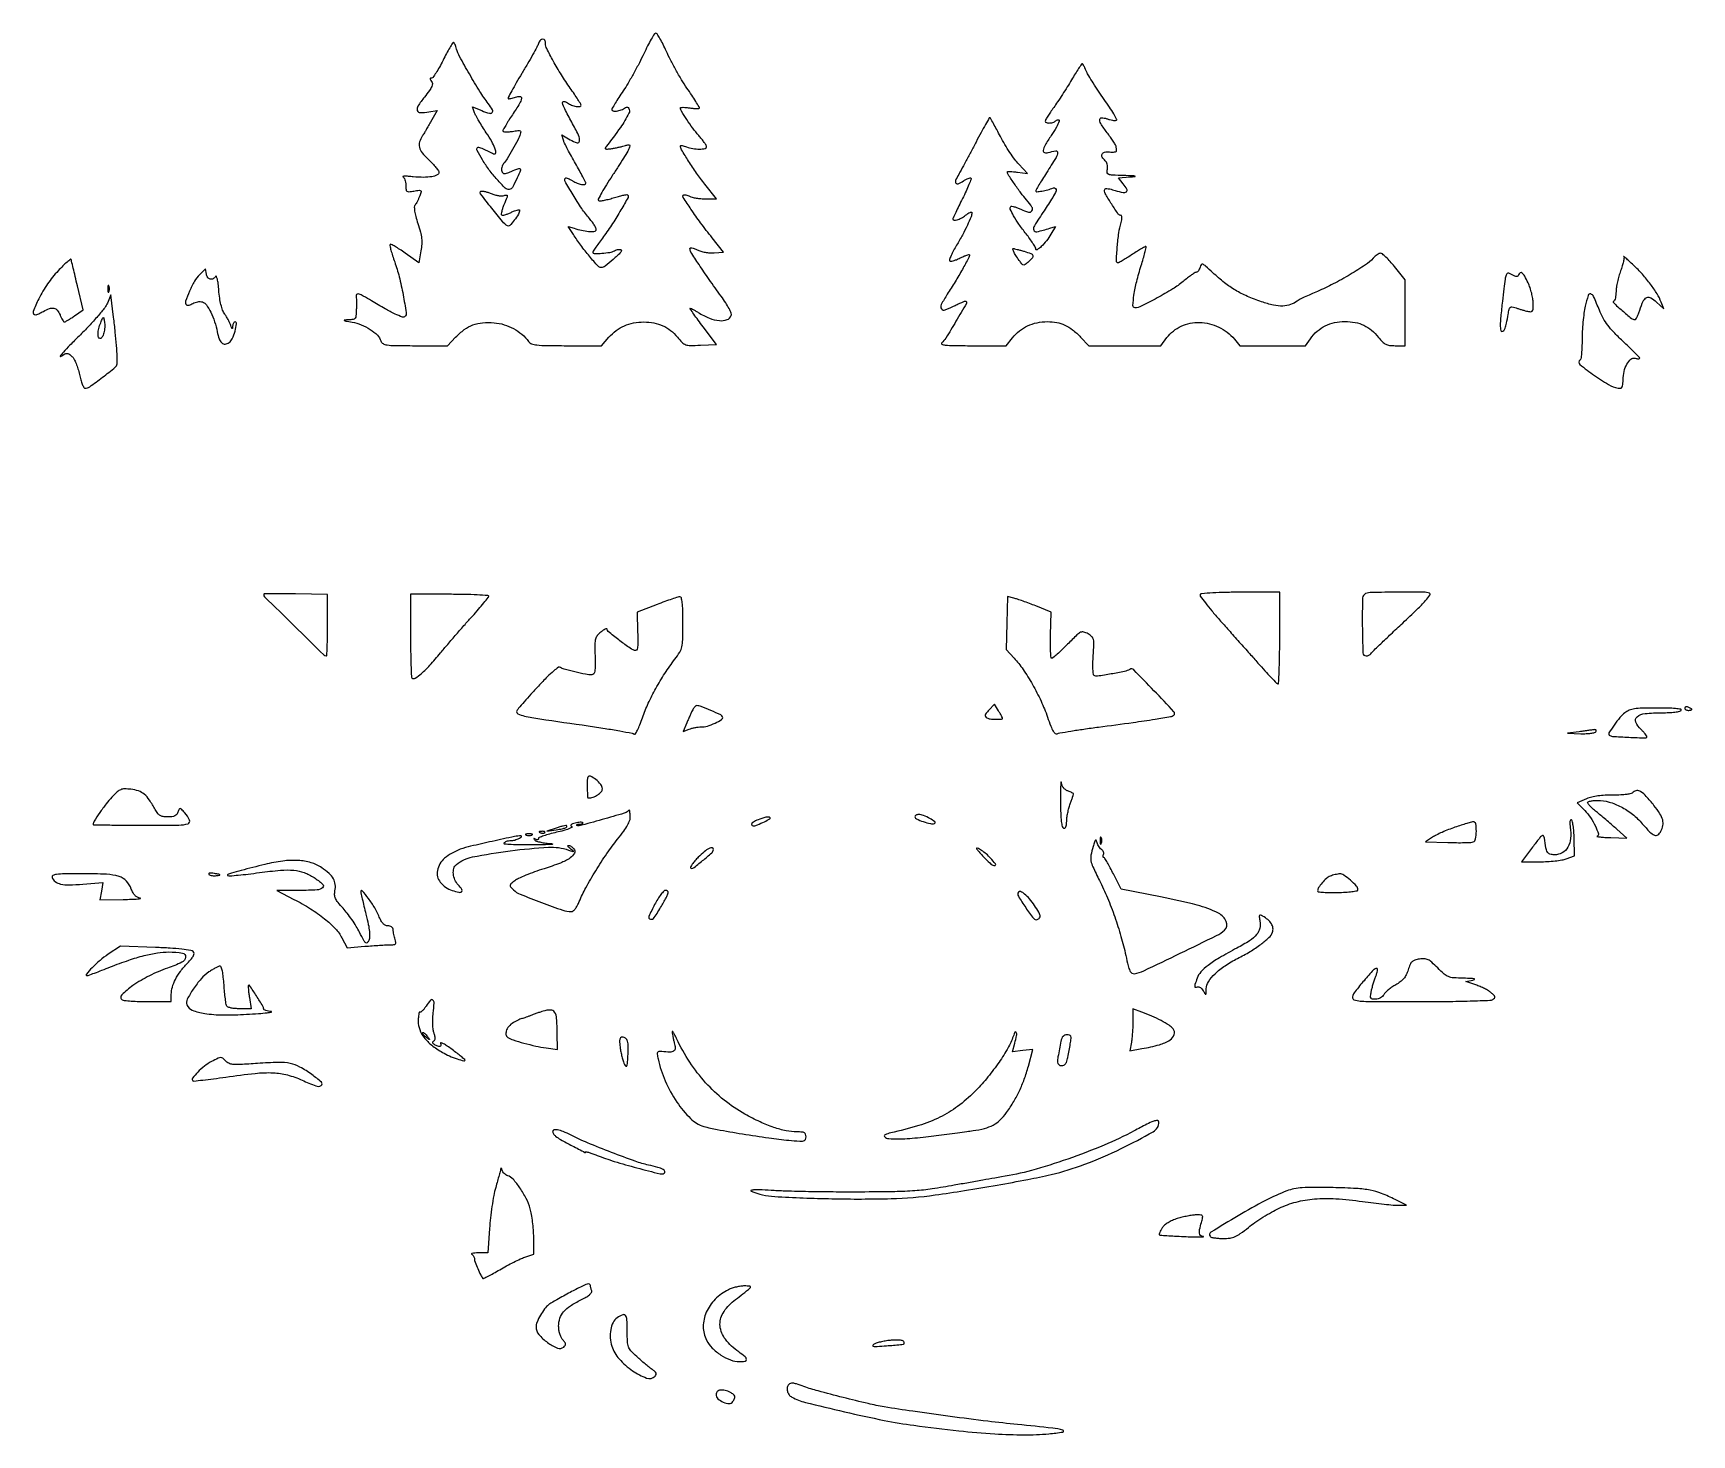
# Model space of a CAD drawing. Extents: x 163 to 863, y 117 to 709.
import ezdxf

# ---------------------------------------------------------------- set-up
doc = ezdxf.new("R2010")
doc.units = 0

msp = doc.modelspace()

# ---------------------------------------------------------------- linework, layer by layer
for points in [[(420.500526, 700.283913, -0.011257), (418.625258, 696.462688, -0.007203), (416.284272, 692.10677, -0.007237), (413.86619, 687.903202, -0.013403), (411.763604, 684.573963, 0.004452), (409.947243, 681.808836, 0.006654), (408.41394, 679.357664, 0.003151), (407.156046, 677.256214, 0.129629), (407.013078, 676.75, 0.361219), (407.530612, 676.104528, 0.085391), (409.018939, 676.057889, 0.060721), (410.96902, 676.577353, 0.057409), (412.777494, 677.556704, -0.455369), (414.193168, 677.204847, -0.23749), (414.205989, 675.146136, -0.038556), (410.601507, 669.094425, -0.01411), (404.628171, 661.113028, 0.077071), (404.243447, 660.436175, 0.41984), (404.402105, 660.092011, 0.114728), (405.128699, 660.007792, 0.009643), (407.013879, 660.258761, 0.008982), (408.514399, 660.515713, 0.006927), (410.141255, 660.847889, 0.007011), (411.652952, 661.20071, 0.016603), (412.764862, 661.51625, -0.018452), (414.012474, 661.865322, -0.220381), (414.491026, 661.769355, -0.302037), (414.636483, 661.373835, -0.030878), (414.33054, 660.370518, -0.045354), (413.766825, 659.198626, -0.003424), (411.935049, 656.182906, -0.004702), (409.68802, 652.615513, -0.003559), (407.157508, 648.741503, 0.007433), (404.72392, 644.952078, 0.01205), (402.782254, 641.652664, 0.005782), (401.270859, 638.861242, 0.32864), (401.353962, 638.312705, 0.227626), (401.874974, 638.129709, 0.015626), (403.465235, 638.355599, 0.019824), (405.414985, 638.775238, 0.013433), (407.6, 639.4, -0.010417), (409.77436, 640.035922, -0.015824), (411.690458, 640.488709, -0.01046), (413.271263, 640.775527, -0.240472), (413.695205, 640.638129, -0.333798), (413.844782, 639.584794, -0.005972), (410.863924, 634.320437, -0.013624), (407.327994, 628.609873, -0.013232), (403.453097, 623.043487, 0.003665), (401.746374, 620.689114, 0.005644), (400.308097, 618.625257, 0.002114), (399.10336, 616.838022, 0.148295), (399, 616.497191, 0.413894), (399.5682, 615.928372, 0.016202), (402.821816, 616.030275, 0.023735), (406.128617, 616.399419, 0.083384), (408.151388, 617.08102, -0.037453), (408.9734, 617.444689, -0.04846), (409.7731, 617.644473, -0.057004), (410.43916, 617.667183, -0.181429), (410.835646, 617.481128, -0.411474), (410.828065, 616.487246, -0.013013), (407.594412, 613.435736, -0.016561), (404.199562, 610.592024, -0.167584), (402.482822, 610, -0.212956), (401.180361, 610.581087, -0.00784), (397.554113, 614.750553, -0.014795), (393.850762, 619.419605, -0.019135), (390.751035, 623.924233), (388.587628, 627.341101), (391.043814, 626.566283, 0.02262), (394.238763, 625.715186, 0.032181), (397.142795, 625.273999, 0.032902), (399.443747, 625.22648, 0.247923), (400.351559, 625.759817, 0.245743), (400.393877, 626.349521, 0.02718), (399.767919, 627.598326, 0.028172), (398.799203, 629.09211, 0.019077), (397.539302, 630.68305, -0.028279), (394.274576, 634.965114, -0.014195), (390.623151, 640.706358, -0.005746), (387.220503, 646.559434, -0.337085), (387.377003, 647.710336, -0.246043), (387.748552, 647.82645, -0.039657), (388.50612, 647.62583, -0.036049), (389.436641, 647.221156, -0.024444), (390.433608, 646.635458, 0.043433), (392.309463, 645.627107, 0.057939), (394.160882, 645.073272, 0.087517), (395.514102, 645.072826, 0.364048), (396, 645.651736, 0.120118), (395.889035, 646.106971, 0.002154), (394.71732, 648.344014, 0.005241), (393.30685, 650.942639, 0.003458), (391.633431, 653.901736, -0.005356), (389.910065, 656.976341, -0.006267), (388.342985, 659.931128, -0.005586), (387.078968, 662.457388, -0.037715), (386.563687, 663.757425), (385.860512, 666.014849), (389.342274, 663.960559, 0.058925), (392.30582, 662.653684, 0.474256), (393.383583, 663.372291, 0.138323), (392.939871, 665.840781, 0.012909), (390.064843, 671.382534, -0.006912), (387.09523, 676.942455, -0.063851), (386.163033, 679.502499, -0.512507), (386.710474, 680.119758, -0.127961), (388.222506, 679.556704, 0.05778), (389.976613, 678.60847, 0.054513), (391.935759, 678.063658, 0.07058), (393.48541, 678.030506, 0.37962), (394, 678.610601, 0.140478), (393.880776, 679.02658, 0.002636), (392.658905, 680.960293, 0.006224), (391.184214, 683.205023, 0.004098), (389.43457, 685.75211, -0.012975), (385.702576, 691.397228, -0.013041), (382.275064, 697.218853, -0.009364), (379.513582, 702.429906, -0.117683), (379, 704.581751, 0.111518), (378.691173, 705.949186, 0.289472), (377.873487, 706.465279, 0.222686), (376.851249, 705.985596, 0.082815), (376.030492, 704.5802, -0.032757), (375.337255, 703.063879, -0.003877), (373.554266, 699.816027, -0.004622), (371.366386, 695.986409, -0.003775), (368.956966, 691.928758, 0.004754), (366.646713, 688.020685, 0.007768), (364.771642, 684.659373, 0.002474), (363.228889, 681.755534, 0.328287), (363.285913, 681.380754, 0.220154), (363.600706, 681.26513, 0.0252), (364.369454, 681.367025, 0.026654), (365.318723, 681.594766, 0.018643), (366.361312, 681.947271, -0.104353), (368.25933, 682.244558, -0.452284), (368.880662, 681.458213, -0.092532), (368.037462, 679.253805, -0.009349), (365, 674.5, 0.00596), (363.469647, 672.140305, 0.008619), (362.178561, 670.016368, 0.005043), (361.14654, 668.209159, 0.126921), (361.003183, 667.662102, 0.361272), (361.23869, 667.376502, 0.036883), (362.176671, 667.268976, 0.032764), (363.468058, 667.301396, 0.019194), (365.002507, 667.500424, -0.008978), (367.367377, 667.856417, -0.117045), (368.245319, 667.766933, -0.335473), (368.545201, 667.317928, -0.071671), (368.344986, 666.338321, -0.034377), (367.252998, 663.849278, -0.008148), (365.08507, 659.866295, -0.007892), (362.797502, 655.966805, -0.038688), (361.306692, 653.894618, 0.062818), (360.833034, 653.164545, 0.054031), (360.525871, 652.301945, 0.056633), (360.421456, 651.443139, 0.093836), (360.55122, 650.727119, 0.08865), (361.019578, 649.951497, 0.206488), (361.620391, 649.6661, 0.096236), (362.577515, 649.816311, 0.012057), (364.543211, 650.582502, -0.006383), (367.6805, 651.846547, -0.303451), (368.31552, 651.705216, -0.298031), (368.43501, 651.060526, -0.006229), (367.079143, 647.928035, -0.019745), (365.056186, 643.849428, -0.24969), (363.669766, 642.938115, -0.220568), (362.024836, 643.523799, -0.015563), (358.562915, 647.141248, -0.02335), (355.269666, 651.167236, -0.02317), (352.357098, 655.492891, -0.015939), (350.144596, 659.407867, -0.328039), (350.337308, 660.670642, -0.252843), (350.684266, 660.774214, -0.024221), (351.568031, 660.545118, -0.026236), (352.656761, 660.142095, -0.017565), (353.85741, 659.573736, 0.006826), (355.063155, 658.970938, 0.009278), (356.168182, 658.462285, 0.006634), (357.10119, 658.06829, 0.096876), (357.45034, 658, 0.434934), (358.036235, 658.628553, 0.075378), (357.63701, 660.40804, 0.039133), (356.288018, 663.20501, 0.014673), (353.985326, 666.902781, -0.007095), (352.380873, 669.394335, -0.007524), (350.879632, 671.882527, -0.007225), (349.651077, 674.06158, -0.033915), (349.050378, 675.367497), (348.130102, 677.788004), (352.075804, 676.238088, 0.021691), (355.325028, 675.121813, 0.28611), (356.496065, 675.445639, 0.332616), (356.609884, 676.563518, 0.02568), (354.821293, 679.222782, -0.021213), (351.290511, 684.37241, -0.008335), (346.851169, 691.745978, -0.00598), (342.71712, 699.079671, -0.063947), (341.471906, 702.255913, 0.021625), (341.159167, 703.307187, 0.032021), (340.788006, 704.193925, 0.033157), (340.41259, 704.839499, 0.249434), (340.110877, 705, 0.261286), (339.737525, 704.790601, 0.004899), (338.545925, 702.796875, 0.010619), (337.198518, 700.374824, 0.006737), (335.727472, 697.5, -0.011319), (334.223424, 694.625937, -0.017123), (332.774385, 692.203125, -0.011978), (331.486002, 690.308559, -0.241972), (330.885742, 690, 0.085814), (330.423403, 689.920061, 0.320157), (330.264007, 689.691363, 0.149172), (330.389961, 689.294285, 0.022354), (330.900931, 688.61937, -0.179772), (331.236422, 687.661765, -0.101882), (330.962587, 686.447621, -0.050068), (329.9673, 684.729061, -0.010976), (327.906336, 682.000722, 0.020812), (325.129818, 678.170783, 0.223303), (324.857571, 676.322721, 0.334291), (326.090525, 675.419146, 0.037039), (329.795502, 675.741666), (333.262643, 676.304306), (330.459126, 671.402153, -0.001572), (329.335588, 669.451824, -0.001957), (328.278401, 667.646257, -0.001589), (327.380145, 666.136781, -0.014878), (326.972236, 665.5, 0.076315), (325.789565, 663.03373, 0.138682), (325.746958, 660.815472, 0.105113), (326.918194, 658.485883, 0.032873), (329.571344, 655.586233, -0.012595), (331.26766, 653.876874, -0.017278), (332.699082, 652.250825, -0.014061), (333.784962, 650.849243, -0.159081), (334, 650.190469, -0.294713), (333.278349, 649.072479, -0.063248), (330.964069, 648.361474, -0.044925), (327.511371, 648.077873, -0.023037), (323.170564, 648.312069, 0.006472), (321.074808, 648.494907, 0.015975), (319.532916, 648.559904, 0.04053), (318.768286, 648.505653, 0.757435), (318.75, 648.357081, -0.158269), (319.230433, 647.943542, -0.052414), (319.632812, 647.091978, -0.046024), (319.907815, 645.990692, -0.038199), (320, 644.785824, 0.024354), (320.090037, 642.938434, 0.21533), (320.486963, 642.247722, 0.181748), (321.31042, 642.023842, 0.016693), (323.448147, 642.297872, -0.009455), (325.691648, 642.61853, -0.210544), (326.307242, 642.433508, -0.297619), (326.464514, 641.897211, -0.017511), (325.890307, 640.211485, -0.01519), (325.433841, 639.112585, -0.013503), (324.894326, 637.998777, -0.013685), (324.354411, 637.023151, -0.039997), (323.912395, 636.394442, 0.176053), (323.597048, 635.514711, 0.03713), (323.727233, 633.861188, 0.028907), (324.211852, 631.594103, 0.012201), (325.110894, 628.611772, -0.014121), (326.19408, 624.968014, -0.037785), (326.692438, 622.307595, -0.044474), (326.743193, 619.862418, -0.026926), (326.39066, 616.986502), (325.5, 611.972803), (319.69876, 616.101828, 0.009677), (317.436835, 617.646689, 0.015608), (315.446786, 618.863104, 0.009434), (313.785389, 619.767643, 0.32726), (313.370377, 619.70371, 0.258576), (313.243655, 619.261909, 0.007666), (313.722471, 617.322669, 0.013495), (314.402193, 614.997331, 0.008682), (315.30924, 612.338283, -0.02562), (317.19495, 606.129749, -0.014586), (318.865172, 598.462031, -0.006926), (320.165885, 590.950042, -0.240216), (319.628735, 589.295401, -0.294244), (318.541564, 589.060195, -0.019932), (315.483387, 590.350038, -0.01959), (311.271713, 592.532859, -0.007148), (305.48146, 595.938195, 0.006736), (302.066461, 597.950396, 0.044343), (300.264509, 598.777592, 0.175072), (299.401227, 598.773362, 0.342413), (299.05681, 598.223354, -0.018134), (299.11674, 597.289289, -0.00451), (299.145517, 595.757798, -0.004605), (299.146494, 594.003512, -0.004609), (299.115154, 592.25, -0.014952), (298.964849, 589.615438, -0.143367), (298.560817, 588.578935, -0.191256), (297.711143, 588.0738, -0.030571), (295.75, 587.882381, 0.008665), (294.106553, 587.794367, 0.734773), (294.067733, 587.63049, 0.09026), (294.637165, 587.418757, 0.002376), (297.307756, 586.957018, -0.056306), (301.183384, 585.846982, -0.046722), (304.98155, 583.84631, -0.049206), (308.018503, 581.407858, -0.122764), (309.499787, 579.00067, 0.185538), (310.390306, 577.886367, 0.098147), (312.086031, 577.297968, 0.031771), (315.426287, 577.047641, 0.002821), (323.871221, 577), (337.607666, 577), (341.053833, 580.578165, -0.043144), (344.713185, 583.774435, -0.068156), (348.373097, 585.753073, -0.068177), (352.429404, 586.674517, -0.043198), (357.285504, 586.678826, -0.051813), (361.527053, 585.867537, -0.05126), (365.527449, 584.199944, -0.052294), (369.031718, 581.792881, -0.058869), (371.806704, 578.795111, 0.152073), (373.117797, 577.819473, 0.056719), (375.380648, 577.30254, 0.024606), (379.368194, 577.054716, 0.003217), (387.872705, 577), (402.632002, 577), (405.752266, 580.524396, -0.051052), (408.827847, 583.356048, -0.057154), (412.304544, 585.383442, -0.056303), (416.195912, 586.592548, -0.047228), (420.5, 587, -0.045204), (424.798309, 586.610602, -0.061275), (428.515459, 585.448151, -0.062914), (431.766512, 583.449756, -0.051196), (434.677415, 580.575183, 0.023784), (436.718243, 578.326296, 0.113656), (438.177421, 577.411544, 0.08477), (440.0875, 577.094504, 0.009975), (444.413374, 577.200951), (451.121504, 577.5), (445.560752, 584.925738, -0.002452), (443.429169, 587.801506, -0.00388), (441.633471, 590.289376, -0.001003), (440.090407, 592.471836, -0.154569), (440, 592.757298, -0.545338), (440.127828, 592.839644, -0.009534), (441.017701, 592.414935, -0.014339), (442.135399, 591.814395, -0.007964), (443.464515, 591.021931, 0.042204), (448.179804, 588.631371, 0.072958), (452.442473, 587.591835, 0.107579), (455.659224, 587.982293, 0.220803), (457.442431, 589.710573, 0.191344), (457.431062, 590.68133, 0.023427), (456.514801, 592.644508, 0.023532), (455.089101, 595.074586, 0.013614), (453.162168, 597.862031, -0.00509), (448.036284, 605.013244, -0.008039), (443.802573, 611.259851, -0.0043), (440.415154, 616.533475, -0.141525), (440, 617.970811, -0.32533), (440.232633, 618.290503, -0.119261), (440.822752, 618.335008, -0.057485), (441.782009, 618.062313, -0.021362), (443.056217, 617.470929, 0.046832), (444.54313, 616.870727, 0.028118), (446.396521, 616.429256, 0.027561), (448.353645, 616.188284, 0.03564), (450.162708, 616.195249), (454.212983, 616.5), (449.352078, 622.570234, -0.008556), (444.489026, 628.860815, -0.01232), (440.421303, 634.602819, -0.005588), (437.141816, 639.602532, -0.352263), (437.247953, 640.581286, -0.196515), (437.607712, 640.732252, -0.049858), (438.251458, 640.673894, -0.043194), (439.032692, 640.452311, -0.032183), (439.848612, 640.08102, 0.062822), (440.936605, 639.66413, 0.019954), (442.641649, 639.31755, 0.019568), (444.591226, 639.079498, 0.020596), (446.520362, 639), (451.172207, 639), (446.24054, 645.25, -0.013582), (442.779221, 649.89041, -0.011542), (439.375305, 654.967294, -0.006726), (436.447082, 659.699708, -0.135991), (436, 661.313107, -0.393915), (436.169301, 661.494656, -0.050231), (436.753498, 661.476785, -0.037571), (437.581134, 661.303781, -0.02054), (438.5651, 660.975249, 0.049357), (441.183059, 660.26566, 0.042186), (444.032834, 660.032228, 0.043566), (446.367952, 660.242179, 0.363344), (447, 660.997119, 0.139831), (446.83524, 661.574738, 0.013526), (446.025154, 662.803743, 0.01635), (444.952402, 664.237005, 0.012213), (443.681375, 665.747119, -0.020793), (441.187973, 668.814858, -0.014328), (438.613776, 672.480358, -0.009309), (436.389762, 675.988767, -0.137446), (436, 677.379852, -0.386932), (436.200617, 677.60028, -0.023253), (437.175, 677.646634, -0.025138), (438.466182, 677.583021, -0.014769), (440, 677.384009, 0.015058), (441.533811, 677.1859, 0.025631), (442.825, 677.12506, 0.024073), (443.796768, 677.175933, 0.385092), (444, 677.400676, 0.139273), (443.871604, 677.852684, 0.002223), (442.448767, 680.132378, 0.005657), (440.743084, 682.77171, 0.003698), (438.719205, 685.778484, -0.01353), (436.449492, 689.297945, -0.008604), (433.990916, 693.508367, -0.008642), (431.719414, 697.726038, -0.015832), (430.038487, 701.25, 0.011004), (428.658098, 704.217288, 0.016978), (427.323189, 706.711673, 0.011489), (426.128132, 708.668271, 0.265204), (425.569282, 708.959951, 0.247263), (424.999275, 708.63189, 0.008754), (423.639256, 706.394844, 0.014392), (422.110689, 703.596533, 0.009367)], [(601.099072, 689.25, -0.00585), (599.312346, 686.305886, -0.00412), (597.237467, 683.035793, -0.004158), (595.200537, 679.940018, -0.008712), (593.554962, 677.573978, 0.007379), (592.193043, 675.626883, 0.010469), (591.04427, 673.852931, 0.00684), (590.140482, 672.345367, 0.132358), (590, 671.823978, 0.335976), (590.495697, 671.169551, 0.088345), (591.890224, 671.032371, 0.069991), (593.559148, 671.401952, 0.107338), (594.8, 672.2, -0.269422), (595.605474, 672.413456, -0.436047), (595.902416, 671.844644, -0.046175), (594.68517, 669.21511, -0.016715), (592.5, 665.723898, 0.013557), (589.932278, 661.678509, 0.091754), (589.110569, 659.464992, 0.376611), (589.666412, 658.554116, 0.150385), (591.25, 658.547795, -0.040479), (594.422048, 659.235928, -0.480072), (595.213214, 658.480272, -0.116348), (594.543138, 656.447769, -0.004974), (590.507104, 650.011082, 0.003707), (588.779797, 647.271813, 0.005639), (587.323962, 644.864469, 0.002304), (586.113795, 642.789622, 0.131604), (586, 642.364771, 0.442366), (586.396057, 642.004716, 0.017551), (588.564924, 642.288824, 0.02438), (591.061921, 642.831752, 0.026516), (593.423609, 643.603578, -0.306947), (594.388635, 643.380933, -0.292249), (594.5698, 642.383955, -0.043869), (593.133561, 639.60208, -0.005609), (589.469385, 633.953949, 0.007554), (585.403099, 627.632261, 0.222171), (585.181327, 625.781361, 0.39014), (586.433237, 625.082983, 0.015679), (591.898348, 626.574692), (594.296696, 627.31085), (592.398348, 624.095639, -0.031933), (590.51411, 621.324812, -0.034224), (588.332095, 618.883939, -0.052666), (586.604363, 617.521654, -0.590372), (586, 617.855104, 0.13191), (585.807488, 618.572116, 0.011243), (584.807368, 620.214032, 0.014266), (583.495032, 622.140067, 0.010564), (581.939976, 624.195152, -0.013869), (578.864548, 628.315811, -0.025442), (576.6309, 631.858455, -0.024577), (575.230769, 634.66657, -0.309003), (575.438821, 635.772154, -0.242156), (575.863137, 635.908184, -0.025094), (576.920325, 635.6772, -0.02676), (578.224134, 635.246881, -0.01817), (579.658934, 634.625601, 0.04105), (582.960447, 633.371894, 0.333933), (584.379373, 633.912011, 0.292519), (584.368487, 635.546265, 0.036194), (582.11514, 638.521644, -0.019875), (579.71608, 641.483572, -0.010276), (576.944871, 645.361269, -0.004954), (574.337016, 649.255874, -0.146058), (574, 650.384972, -0.410445), (574.148678, 650.535577, -0.009483), (575.248438, 650.528886, -0.015588), (576.620287, 650.451673, -0.009236), (578.25, 650.278485), (582.5, 649.747283), (578.830759, 653.623641, -0.030946), (577.141112, 655.645681, -0.01196), (575.046388, 658.640912, -0.011788), (572.924121, 662.005028, -0.014274), (571.100346, 665.260316, 0.00264), (569.514493, 668.252102, 0.004112), (568.113272, 670.811446, 0.001276), (566.877066, 673.012733, 0.1312), (566.634504, 673.260316, 0.417422), (566.385988, 673.195233, 0.001555), (564.751599, 670.345218, 0.006223), (562.906773, 667.009042, 0.003722), (560.792877, 663, -0.001763), (558.571319, 658.746474, -0.001949), (556.392204, 654.648651, -0.001808), (554.505444, 651.164027, -0.010016), (553.446737, 649.314557, 0.029611), (552.134569, 646.798631, 0.268225), (552.256648, 645.612765, 0.355647), (553.243769, 645.349423, 0.039359), (555.444444, 646.555556, -0.022102), (556.486106, 647.174085, -0.033081), (557.449656, 647.61076, -0.034909), (558.232652, 647.844057, -0.256724), (558.594397, 647.738937, -0.296133), (558.689646, 647.291147, -0.005713), (557.776546, 644.989349, -0.011808), (556.582384, 642.261909, -0.007393), (555.063188, 639.125676, 0.002422), (553.505872, 635.990576, 0.003742), (552.193562, 633.264876, 0.001234), (551.083677, 630.899681, 0.109506), (551, 630.522197, 0.388333), (551.480193, 629.99716, 0.092884), (552.766648, 630.121136, 0.056777), (554.549572, 630.863921, 0.039606), (556.365141, 632.07258, -0.021079), (557.37708, 632.8017, -0.04493), (558.22601, 633.257143, -0.084816), (558.790367, 633.391301, -0.433132), (559, 633.194704, -0.096302), (558.650609, 631.397498, -0.013066), (557.114034, 627.863654, -0.01464), (555.036806, 623.729049, -0.011834), (552.574704, 619.414009, 0.011836), (551.27995, 617.144819, 0.017758), (550.269102, 615.10108, 0.012855), (549.553054, 613.398472, 0.235718), (549.604629, 612.830706, 0.294685), (550.028229, 612.629171, 0.033443), (551.119742, 612.845812, 0.031945), (552.505837, 613.315419, 0.020307), (554.05442, 614.027763, -0.014426), (555.567064, 614.745243, -0.026915), (556.835664, 615.22308, -0.030505), (557.764083, 615.455622, -0.476516), (557.981885, 615.270324, -0.1194), (557.638649, 613.986206, -0.00377), (554.994689, 609.219252, -0.007676), (551.923374, 603.968845, -0.007335), (548.646558, 598.734269, 0.02074), (546.045173, 594.319862, 0.284127), (546.156724, 592.540958, 0.343764), (547.701527, 592.076111, 0.02546), (551.999954, 593.999976, -0.009679), (553.633591, 594.793926, -0.015246), (555.068152, 595.404744, -0.009264), (556.261439, 595.845092, -0.28766), (556.55564, 595.777694, -0.338949), (556.680906, 594.832825, -0.002307), (552.294362, 587.283989, -0.005218), (548.042984, 580.214843, -0.092491), (546.262045, 578.25, 0.559143), (546.322065, 577.644929, 0.088954), (547.746989, 577.24318, 0.021451), (551.392459, 577.044402, 0.002895), (559.05887, 577.000029), (573.5, 577.000059), (576.172293, 580.349214, -0.058129), (579.076665, 583.229361, -0.058077), (582.5668, 585.36467, -0.056498), (586.544564, 586.683568, -0.049926), (590.8882, 587.152384, -0.046562), (594.873859, 586.811539, -0.064753), (598.283946, 585.727867, -0.05952), (601.507434, 583.725194, -0.032604), (604.946167, 580.585319), (608.392334, 577), (623.577478, 577), (638.762622, 577), (641.364107, 580.410722, -0.124149), (647.39255, 585.208006, -0.112553), (655.205087, 586.799519, -0.107356), (663.235425, 584.859094, -0.10413), (669.838894, 579.75), (672.177787, 577), (686.020799, 577), (699.863812, 577), (701.949799, 579.929499, -0.058008), (704.805162, 583.090367, -0.063893), (708.224967, 585.393199, -0.063307), (712.143567, 586.773092, -0.055336), (716.468645, 587.213926, -0.043555), (720.874087, 586.789516, -0.064523), (724.561741, 585.60027, -0.06603), (727.763517, 583.535819, -0.048229), (730.712305, 580.493842, 0.026695), (732.385678, 578.612038, 0.082633), (733.75929, 577.619558, 0.085509), (735.353396, 577.143517, 0.029905), (737.75, 577.000029), (742, 577), (742, 590.908332), (742, 604.816663), (737.445059, 610.408332, 0.012901), (735.606286, 612.550306, 0.018094), (733.849173, 614.357447, 0.014535), (732.324457, 615.733468, 0.178127), (731.600046, 616, 0.11012), (730.977438, 615.861193, 0.034937), (730.141667, 615.395277, 0.032956), (729.255027, 614.7292, 0.031273), (728.44694, 613.941369, -0.061639), (725.192904, 611.132466, -0.012716), (718.778528, 607.079099, -0.014029), (711.570148, 603.046338, -0.020568), (705, 599.946129, 0.004628), (702.043429, 598.664585, 0.006042), (699.364407, 597.434791, 0.004566), (697.147061, 596.359403, 0.054648), (696.346918, 595.846665, -0.087238), (693.583468, 594.31886, -0.077558), (690.347413, 593.742705, -0.059387), (686.372218, 594.130496, -0.027004), (681.329595, 595.525401, -0.021612), (675.331032, 597.831944, -0.032067), (670.323923, 600.403271, -0.031997), (665.678798, 603.598256, -0.021391), (660.780512, 607.802075, 0.005034), (657.722706, 610.60511, 0.08017), (656.543365, 611.364182, 0.337623), (655.849784, 611.194952, 0.106522), (655.3369, 610.180307, -0.03852), (655.048466, 609.345796, -0.050117), (654.653996, 608.640465, -0.059509), (654.219292, 608.153701, -0.182733), (653.812775, 608, 0.142877), (653.232892, 607.830843, 0.009383), (651.764463, 606.855216, 0.013), (650.041399, 605.595746, 0.009312), (648.179406, 604.102864, -0.035635), (643.829513, 600.976377, -0.012781), (637.226389, 597.139374, -0.008557), (630.545612, 593.629603, -0.117185), (627.896133, 593, -0.429913), (627.024731, 593.919132, -0.023074), (627.46801, 598.362138, -0.025017), (628.615217, 604.152087, -0.015466), (630.510034, 610.827954, 0.005548), (631.406393, 613.763123, 0.008818), (632.101047, 616.296153, 0.003449), (632.63705, 618.45718, 0.261109), (632.543279, 618.790054, 0.329711), (632.237065, 618.83584, 0.006059), (630.714983, 618.003001, 0.012353), (628.913824, 616.929463, 0.00762), (626.847068, 615.582947, -0.007221), (624.743946, 614.210348, -0.010172), (622.827367, 613.052491, -0.006736), (621.201108, 612.143613, -0.12468), (620.634138, 612, -0.430525), (620.013877, 612.65559, -0.006053), (620.4206, 618.674416, -0.01459), (621.070532, 624.626885, -0.035356), (621.985903, 628.950845, 0.022651), (622.283627, 630.199839, 0.05164), (622.366318, 631.164378, 0.086916), (622.246601, 631.783324, 0.311073), (621.932031, 632, -0.245632), (620.840189, 632.570824, -0.008456), (618.074271, 636.69795, -0.011779), (615.537927, 640.835176, -0.128348), (615.019, 642.702169, -0.27041), (615.288283, 643.1809, -0.142002), (615.972524, 643.354236, -0.053775), (617.264083, 643.170306, -0.010858), (619.501238, 642.549664, 0.021372), (622.895223, 641.684501, 0.224574), (624.252405, 642.009388, 0.365942), (624.459629, 643.073093, 0.039347), (622.957811, 645.326505), (620.942872, 647.888084), (625.721436, 648.263794, 0.006624), (627.862256, 648.460682, 0.853042), (627.86954, 648.597169, 0.045207), (626.898338, 648.715509, 0.001609), (623.133423, 648.819752, -0.004573), (618.298152, 648.982327, -0.082044), (616.782952, 649.299704, -0.271872), (616.206794, 650.027411, -0.082098), (616.243537, 651.49365, 0.053014), (616.331466, 652.551194, 0.05411), (616.193704, 653.596062, 0.058895), (615.858552, 654.495026, 0.101234), (615.360114, 655.116095, -0.084509), (614.089636, 656.595837, -0.249981), (614.023648, 657.890766, -0.235692), (615.07603, 658.72256, -0.077764), (617.10187, 658.825366, 0.022312), (618.283993, 658.75448, 0.038991), (619.262642, 658.815889, 0.050085), (619.938316, 658.981737, 0.355148), (620.10187, 659.25, -0.012353), (620.062757, 659.603179, -0.006198), (620.029924, 660.050937, -0.00615), (620.00739, 660.51517, -0.009051), (620, 660.923404, 0.133211), (619.846622, 661.488886, 0.009073), (618.971875, 662.922474, 0.012474), (617.840704, 664.608388, 0.009015), (616.5, 666.432057, -0.016252), (613.736467, 670.307397, -0.127185), (613.01654, 672.382404, -0.433545), (613.771468, 673.213807, -0.087932), (615.978749, 672.857563, 0.018849), (617.1927, 672.485055, 0.02163), (618.377089, 672.224193, 0.021365), (619.389511, 672.090995, 0.104205), (619.960388, 672.159583, 0.459763), (620.138608, 672.603625, 0.010188), (618.887348, 674.890852, 0.015832), (617.153068, 677.702956, 0.009135), (614.899173, 680.979489, -0.00684), (612.477381, 684.465725, -0.007391), (610.214987, 687.92884, -0.007025), (608.361925, 690.952286, -0.03502), (607.46856, 692.729489, 0.012343), (606.908172, 693.982794, 0.018765), (606.354558, 695.039287, 0.013839), (605.854228, 695.859256, 0.254077), (605.595137, 696, 0.24756), (605.298242, 695.843405, 0.003119), (604.065315, 694.017187, 0.008252), (602.664798, 691.837447, 0.005207)], [(361.151931, 640.32948, -0.024819), (362.53219, 640.618121, -0.438081), (362.852297, 640.364894, -0.115892), (362.744999, 639.678321, -0.0025), (361.441419, 636.514038, 0.017281), (360.885826, 635.043429, 0.025257), (360.508443, 633.711806, 0.022995), (360.312307, 632.631957, 0.233903), (360.453976, 632.21269, 0.240949), (360.865848, 632.079614, 0.025616), (361.881779, 632.297843, 0.027104), (363.134951, 632.708976, 0.018443), (364.512557, 633.304597, -0.016134), (365.850344, 633.89035, -0.029953), (366.974466, 634.263563, -0.035945), (367.788908, 634.419189, -0.450428), (367.996262, 634.233821, -0.133451), (367.529299, 632.549368, -0.028088), (365.809052, 629.990799, -0.023132), (363.881233, 627.675554, -0.360438), (362.93016, 627.543164, -0.081613), (360.811075, 629.388436, -0.006997), (356.287341, 635.011252, -0.00308), (351.606488, 641.075647, -0.31064), (351.556846, 642.091979, -0.268977), (351.960802, 642.30833, -0.035379), (352.967013, 642.202759, -0.03329), (354.247541, 641.886921, -0.021855), (355.673771, 641.362947, 0.026349), (357.199209, 640.818027, 0.025993), (358.780393, 640.433707, 0.026913), (360.196607, 640.24474, 0.083849)], [(581.13398, 616.841712, -0.017209), (583.966567, 615.885664, -0.210304), (584.765287, 615.104178, -0.282274), (584.60098, 614.138279, -0.029134), (582.909681, 612.418263, -0.014844), (581.54515, 611.255156, -0.177524), (580.899412, 611.037717, -0.20746), (580.317908, 611.308429, -0.021195), (579.336407, 612.513275, -0.014985), (577.860532, 614.619338, -0.029626), (576.842969, 616.388157, -0.040623), (576.338098, 617.64632, -0.505201), (576.598797, 618, -0.058364), (577.032522, 617.949199, -0.004216), (578.207037, 617.659753, -0.005862), (579.604435, 617.285351, -0.004398)], [(173.186835, 608.604034, 0.039005), (168.784758, 603.155452, 0.032859), (164.996581, 596.776546, 0.035233), (162.724876, 591.399876, 0.529327), (163.75, 590.035435, 0.082449), (164.180304, 590.127934, 0.01178), (165.014062, 590.480268, 0.013124), (165.987845, 590.950213, 0.01086), (167, 591.5, -0.043946), (169.558262, 592.677858, -0.139581), (171.419375, 592.801386, -0.170035), (172.843398, 591.932338, -0.073459), (174, 590, 0.015296), (174.517859, 588.850541, 0.022713), (175.0465, 587.88125, 0.019282), (175.530816, 587.147281, 0.241794), (175.81757, 587, 0.129577), (176.186, 587.097111, 0.006115), (177.303597, 587.748429, 0.009722), (178.618708, 588.571724, 0.006808), (180.06904, 589.547845), (183.745581, 592.095689), (181.353161, 602.297845, 0.000542), (180.417729, 606.267512, 0.000801), (179.58781, 609.74753, 0.000355), (178.872184, 612.717835, 0.015811), (178.703022, 613.332045, 0.523211), (178.384704, 613.432728, 0.012717), (176.976333, 612.28641, 0.016843), (175.222598, 610.677702, 0.009323)], [(232.911895, 606.95735, 0.068676), (230.804016, 604.225168, 0.027593), (228.684732, 599.998895, 0.020187), (227.050287, 595.775788, 0.286012), (227.401106, 594.265561, 0.190547), (227.808004, 594.089281, 0.060002), (228.480827, 594.148385, 0.050096), (229.285215, 594.403914, 0.037656), (230.108026, 594.835391, -0.058341), (231.028179, 595.27049, -0.043076), (232.123613, 595.537454, -0.043839), (233.219315, 595.609133, -0.071379), (234.137116, 595.456481, -0.165276), (235.820746, 594.216183, -0.037203), (237.657519, 591.109235, -0.035863), (239.283986, 587.128033, -0.033167), (240.375498, 582.850483, 0.04061), (241.173972, 579.904835, 0.122357), (242.322523, 578.187164, 0.205478), (243.752408, 577.693249, 0.140577), (245.387011, 578.293722, 0.130623), (246.724938, 579.949405, 0.034873), (247.897628, 583.160433, 0.03401), (248.559945, 586.230971, 0.457184), (247.894689, 587, 0.181949), (247.545316, 586.868511, 0.083735), (247.233534, 586.485937, 0.066312), (247.004526, 585.919637, 0.048778), (246.90032, 585.25, -0.008561), (246.828887, 584.286722, -0.483488), (246.69771, 584.200977, -0.232907), (246.53149, 584.365217, -0.00484), (246.15032, 585.5, 0.031614), (245.767259, 586.465832, 0.012165), (245.1198, 587.756002, 0.011988), (244.347587, 589.125515, 0.014469), (243.555383, 590.371496, -0.057821), (242.678541, 592.056759, -0.029824), (241.964658, 594.327421, -0.025399), (241.417642, 597.10882, -0.016414), (241.055383, 600.371496, 0.010516), (240.779121, 603.158998, 0.027068), (240.428921, 605.151997, 0.054088), (240.053547, 606.226362, 0.586916), (239.690983, 606.25, -0.120899), (238.621617, 605.242232, -0.194368), (237.396625, 605.08062, -0.185657), (236.362123, 605.819022, -0.111122), (235.819551, 607.25), (235.5, 609.5)], [(834.219761, 614.632178, -0.201381), (834.386454, 614.027553, -0.019966), (834.128808, 612.511701, -0.022675), (833.649169, 610.66131, -0.016064), (832.95166, 608.632178, 0.020245), (832.2047, 606.398627, 0.016009), (831.573864, 603.930494, 0.016293), (831.136015, 601.599028, 0.038248), (831.000504, 599.833333, -0.025262), (830.928083, 598.404728, -0.035361), (830.70958, 597.145833, -0.038248), (830.394031, 596.19045, -0.215836), (830.010833, 595.833333, 0.568475), (829.86874, 595.172931, 0.007718), (833.6193, 591.793068, 0.009087), (837.502577, 588.523249, 0.172087), (838.977855, 588, 0.262998), (839.317165, 588.191738, 0.018635), (839.862833, 589.179205, 0.022438), (840.446162, 590.476026, 0.014765), (841.004724, 592.014313, -0.028254), (842.507697, 595.829588, -0.17521), (843.962399, 597.30403, -0.249619), (845.695637, 597.227715, -0.057625), (848.104814, 595.402452), (851.137316, 592.5), (850.064643, 595.325661, 0.045966), (848.33553, 598.862831, 0.023737), (845.577051, 602.947162, 0.022362), (842.150789, 607.130859, 0.022237), (838.358424, 611, 0.002394), (836.553264, 612.668793, 0.005266), (835.153941, 613.923202, 0.007841), (834.266422, 614.677802, 0.897715)], [(194.157895, 601, 0.017491), (194.189089, 600.10856, 0.078554), (194.306058, 599.601562, 0.447206), (194.474999, 599.540618, 0.174857), (194.662281, 599.75, 0.057986), (194.818615, 600.320008, 0.037979), (194.87034, 601, 0.037979), (194.818615, 601.679992, 0.057986), (194.662281, 602.25, 0.174857), (194.474999, 602.459382, 0.447206), (194.306058, 602.398438, 0.078554), (194.189089, 601.89144, 0.017491)], [(784.564024, 606.793124, 0.040582), (784.185331, 605.125624, 0.004058), (783.638406, 601.070989, 0.004546), (783.020971, 595.812093, 0.002374), (782.342452, 589.25, 0.011009), (782.131382, 586.487885, 0.031671), (782.148809, 584.566879, 0.046561), (782.353602, 583.340394, 0.340373), (782.795702, 583, 0.223783), (783.57537, 583.367349, 0.084548), (784.190748, 584.438449, 0.039001), (784.760789, 586.46018, 0.007481), (785.450643, 590.210816, -0.015576), (785.878633, 592.343125, -0.137317), (786.336832, 593.177559, -0.236898), (787.037981, 593.418102, -0.054562), (788.287962, 593.107242, 0.010431), (789.331671, 592.747525, 0.005301), (790.658026, 592.336595, 0.005263), (792.035865, 591.941415, 0.00784), (793.25, 591.627374, 0.030732), (794.928927, 591.328822, 0.255367), (795.620686, 591.609548, 0.161274), (795.941954, 592.449176, 0.011413), (796, 594.991846, 0.04012), (795.850066, 596.857415, 0.020607), (795.38015, 599.156672, 0.020341), (794.698134, 601.497707, 0.028819), (793.889873, 603.510898, 0.017518), (792.430703, 606.352173, 0.094633), (791.320298, 607.675388, 0.32221), (790.467824, 607.72703, 0.173237), (789.785534, 606.856602, -0.138295), (789.473339, 606.396919, -0.180924), (788.99857, 606.228238, -0.095512), (788.280814, 606.379005, -0.023482), (787.187364, 606.899726, 0.021887), (786.034498, 607.453259, 0.111579), (785.339333, 607.580925, 0.206173), (784.882646, 607.361861, 0.10348)], [(194.035394, 594.979561, -0.072116), (192.911641, 593.043359, -0.010164), (189.966, 589.4757, -0.011328), (186.249497, 585.349196, -0.009073), (182.068986, 581.072013, 0.004145), (178.194319, 577.185119, 0.010088), (175.419979, 574.238871, 0.023831), (174.10404, 572.63639, 0.837373), (174.275623, 572.453812, -0.016091), (176.02794, 573.517638, -0.127409), (176.937469, 573.759584, -0.158145), (177.757366, 573.49952, -0.028687), (179.016779, 572.484816, -0.084457), (179.86655, 571.404952, -0.026011), (180.763788, 569.529324, -0.024816), (181.578897, 567.258037, -0.022818), (182.191232, 564.853017, 0.018466), (182.741541, 562.61019, 0.028263), (183.397779, 560.719324, 0.02723), (184.066426, 559.317297, 0.274429), (184.600992, 559, 0.157003), (186.523724, 559.619008, 0.00772), (191.948174, 563.643992, 0.006564), (197.322599, 567.875137, 0.206519), (198.088861, 569.334764, 0.030006), (198.136143, 572.267831, 0.00756), (197.854432, 577.037587, 0.007292), (197.346261, 582.751859, 0.005593), (196.630263, 588.979561), (195.432815, 598.459122)], [(818.013133, 593.691746, 0.021729), (817.470708, 590.750065, 0.010678), (817.024207, 586.968825, 0.010573), (816.726959, 583.015038, 0.015133), (816.643882, 579.5, -0.010474), (816.599392, 576.391986, -0.015585), (816.418811, 573.67756, -0.010602), (816.155123, 571.468386, -0.215671), (815.803153, 570.912971, 0.505702), (815.706049, 569.091992, 0.020039), (821.901316, 564.405735, 0.023367), (828.759476, 560.098353, 0.129231), (832.938075, 559, 0.271074), (833.347169, 559.23938, 0.05537), (833.688059, 560.042713, 0.044388), (833.922901, 561.189608, 0.028321), (834, 562.54966, -0.057404), (834.410528, 566.113682, -0.069494), (835.620754, 569.251334, -0.091084), (837.29691, 571.288181, -0.243749), (839.075749, 571.690442, 0.023082), (839.813638, 571.533459, 0.040601), (840.434751, 571.48222, 0.053701), (840.871379, 571.528742, 0.352992), (841, 571.688228, 0.196191), (840.865755, 572.017189, 0.001614), (838.870312, 574.04178, 0.005437), (836.529113, 576.351124, 0.003435), (833.75, 578.996804, -0.012816), (830.014222, 582.689268, -0.030224), (827.476214, 585.671076, -0.036311), (825.605167, 588.576399, -0.028499), (824, 591.9633, 0.008369), (821.536445, 597.752437, 0.221169), (820.298047, 598.830719, 0.40994), (819.229624, 598.251152, 0.017472)], [(192.563828, 582.398287, -0.036201), (192.261345, 581.480216, -0.04822), (191.85056, 580.704497, -0.057254), (191.39989, 580.167004, -0.191971), (190.980948, 580, -0.327049), (190.255433, 580.531397, -0.0842), (190.042636, 582.058485, -0.056242), (190.354773, 584.243199, -0.035564), (191.178523, 586.6849, -0.003442), (191.99221, 588.591576, -0.222508), (192.255754, 588.823972, -0.43946), (192.472608, 588.693003, -0.007273), (192.761403, 587.148287, -0.033336), (192.873125, 586.074043, -0.01964), (192.870162, 584.782893, -0.019596), (192.765318, 583.487467, -0.0315)], [(259.998316, 471.920274, 0.200202), (260.393948, 470.979498, 0.000353), (272.911853, 458.674418, 0.000359), (285.441699, 446.392658, 0.196129), (286.404215, 446, 0.398414), (286.645721, 446.228749, 0.002063), (286.824988, 449.802854, 0.007184), (286.957177, 453.981872, 0.004313), (287, 458.945884), (287, 471.891769), (273.498316, 472.195884, 0.004022), (268.32124, 472.270835, 0.006711), (263.963247, 472.240372, 0.001804), (260.221598, 472.150479, 0.406991)], [(322, 454.666667, 0.003316), (322.04436, 447.97804, 0.005242), (322.180544, 442.244456, 0.001547), (322.365666, 437.28698, 0.188429), (322.614619, 436.718715, 0.351455), (323.946729, 436.57232, 0.038159), (326.598666, 438.55822, 0.029062), (330.13056, 442.03235, 0.011089), (334.647979, 447.252489, -0.003722), (337.681163, 450.863692, -0.002218), (341.342667, 455.119265, -0.002219), (345.029061, 459.327643, -0.003839), (348.136155, 462.789164, 0.005189), (350.76665, 465.735683, 0.007896), (352.983746, 468.353932, 0.00359), (354.80882, 470.612436, 0.169721), (355, 471.159432, 0.396462), (354.679992, 471.499576, 0.002521), (350.153125, 471.753083, 0.00795), (344.826785, 471.939579, 0.004775), (338.5, 472), (322, 472)], [(426.083826, 467.711249), (417.667652, 464.5), (417.900872, 456.117283, -0.005068), (417.983732, 451.430716, -0.043255), (417.818245, 449.337986, -0.16263), (417.360377, 448.475015, -0.28944), (416.6001, 448.323214, -0.062763), (414.180951, 449.61906, -0.010178), (409.886254, 452.799893, -0.004994), (405.486279, 456.270271, -0.227029), (405, 457.286035, 0.461251), (404.799911, 457.456788, 0.068858), (404.222248, 457.281013, 0.039496), (403.369065, 456.80172, 0.018935), (402.352334, 456.062506, 0.054413), (400.847726, 454.588172, 0.112853), (400.118682, 453.124376, 0.059019), (399.854459, 450.922537, 0.006989), (399.915872, 445.989926, -0.006559), (399.972694, 441.721008, -0.040488), (399.795748, 439.534196, -0.103005), (399.363402, 438.409373, -0.254956), (398.612759, 438, -0.047395), (395.89759, 438.257948, -0.010888), (391.391074, 439.22419, -0.007905), (386.893295, 440.366899, -0.103192), (385.365258, 441.143593, 0.329552), (384.483431, 441.178205, 0.025537), (382.483146, 439.662245, 0.02218), (379.75434, 437.150833, 0.007571), (376.017555, 433.276789, 0.00371), (372.807287, 429.794697, 0.005001), (369.95741, 426.59335, 0.003464), (367.617199, 423.873164, 0.052974), (366.920368, 422.849508, 0.419554), (367.317748, 421.576942, 0.06614), (370.063075, 420.60106, 0.015762), (376.527973, 419.438465, 0.000858), (397, 416.455477, -0.003488), (404.154567, 415.374515, -0.005373), (410.326125, 414.329894, -0.001981), (415.606072, 413.356107, -0.142894), (416.386808, 412.959312, 0.46873), (416.87817, 413.019838, 0.023894), (417.793227, 414.603971, 0.023571), (418.850404, 416.915779, 0.012107), (419.965508, 419.900391, -0.023906), (422.403793, 425.98474, -0.019076), (425.586847, 432.296258, -0.018439), (429.373961, 438.583809, -0.018245), (433.626725, 444.598075, 0.026578), (435.668961, 447.590739, 0.082735), (436.572758, 449.849697, 0.048894), (436.928171, 452.853187, 0.005019), (437, 460.008653, 0.005537), (436.940991, 465.336906, 0.022876), (436.72245, 468.550877, 0.03437), (436.3629, 470.50074, 0.35113), (435.75, 470.961249, 0.069678), (434.921709, 470.818964, 0.003774), (432.394936, 469.990577, 0.005825), (429.398797, 468.944196, 0.004214)], [(573.782852, 459.859904), (573.5, 448.698195), (576.831032, 445.099098, -0.037498), (580.640608, 440.308061, -0.020424), (584.60916, 433.921095, -0.019968), (588.214344, 426.914249, -0.025486), (590.937054, 420.181784, 0.008479), (592.350776, 416.312525, 0.040399), (593.369844, 414.192166, 0.092004), (594.234723, 413.190533, 0.295762), (595.070784, 413.106719, -0.076234), (596.147396, 413.467133, -0.002341), (600.780168, 414.244191, -0.004555), (606.265758, 415.086677, -0.00313), (612.5, 415.946284, 0.001437), (627.098901, 417.908901, 0.005192), (636.379616, 419.282063, 0.003407), (642.929715, 420.366625, 0.132315), (644.25939, 420.982901, 0.430136), (644.347007, 422.411264, 0.00364), (635.907533, 431.31846, 0.00369), (627.331022, 440.108542, 0.349212), (625.683615, 440.304463, -0.08745), (623.483961, 439.42814, -0.008641), (617.871296, 438.363941, -0.00567), (612.04794, 437.431565, -0.177066), (610.642457, 437.720974, -0.234814), (610.304869, 438.264312, -0.012164), (610.155705, 440.381062, -0.017182), (610.125223, 442.994526, -0.011434), (610.261711, 445.987809, 0.005961), (610.542635, 450.953544, 0.069086), (610.361402, 452.88907, 0.147228), (609.658558, 454.106226, 0.055358), (608.068241, 455.300618, 0.063523), (606.263425, 456.077952, 0.188988), (604.946598, 455.95413, 0.075844), (603.374238, 454.834636, 0.00513), (599.454629, 450.95415, -0.006473), (597.137505, 448.672445, -0.009733), (595.053243, 446.749032, -0.005092), (593.259034, 445.189192, -0.178214), (592.745092, 445, -0.390611), (592.426447, 445.293752, -0.006703), (592.251796, 447.864062, -0.01309), (592.162822, 451.011512, -0.007858), (592.213788, 454.75), (592.5, 464.5), (586, 467.099713, 0.005033), (583.312178, 468.143462, 0.005075), (580.611213, 469.129957, 0.004958), (578.241308, 469.942026, 0.020387), (576.782852, 470.36052), (574.065704, 471.021613)], [(655.445149, 471.911249, 0.304623), (655.469388, 471.270514, 0.005571), (657.602072, 468.408119, 0.011704), (660.282694, 465.058339, 0.007296), (663.571734, 461.254024, -0.000169), (667.444969, 456.900965, -0.00011), (671.917797, 451.86837, -0.000111), (676.281166, 446.95456, -0.000211), (679.788194, 443, 0.003348), (682.735302, 439.718517, 0.005028), (685.354203, 436.898958, 0.00218), (687.620914, 434.528052, 0.106845), (688.159929, 434.166667, 0.513232), (688.500322, 434.385143, 0.002044), (688.753229, 439.678769, 0.006886), (688.939756, 445.919499, 0.004027), (689, 453.399354), (689, 472.965375), (672.501679, 472.889913, 0.005106), (666.13722, 472.795796, 0.008079), (660.685766, 472.571302, 0.003035), (656.050945, 472.277135, 0.241478)], [(725.25, 472.283165, 0.310994), (723.94452, 470.463531, 0.006644), (723.874743, 458.877292, 0.006372), (724.106613, 447.291364, 0.404652), (725.440983, 446, 0.058591), (726.035372, 446.069891, 0.050472), (726.629729, 446.276768, 0.053013), (727.135915, 446.581387, 0.092653), (727.464271, 446.942189, -0.06203), (727.983008, 447.586989, -0.000835), (731.654261, 451.130893, -0.002363), (735.938204, 455.213618, -0.00155), (740.910364, 459.878533, 0.004205), (747.063202, 465.712924, 0.018299), (750.54903, 469.329778, 0.027167), (752.434221, 471.680013, 0.49113), (752.194695, 472.478783, 0.091306), (749.791197, 472.926832, 0.002363), (738.794396, 472.898968, 0.002567), (727.867818, 472.763537, 0.082161)], [(441.143866, 423.25, 0.011922), (440.685492, 422.331929, 0.00368), (440.038405, 420.927919, 0.003679), (439.33756, 419.346446, 0.004033), (438.68164, 417.802489), (437.145916, 414.104979), (439.638058, 415.052489, -0.027242), (440.776328, 415.415667, -0.017012), (442.142428, 415.721669, -0.017062), (443.513421, 415.931984, -0.029532), (444.663971, 416, 0.073747), (447.337966, 416.396555, 0.035711), (450.574557, 417.636472, 0.030356), (453.355677, 419.148347, 0.346418), (453.750887, 420.24734, 0.206469), (453.018441, 421.067494, 0.006426), (448.813822, 422.954056, 0.010125), (444.68803, 424.643529, 0.092077), (442.785184, 424.999185, 0.16568), (442.448584, 424.88493, 0.040419), (442.008185, 424.485698, 0.037051), (441.551045, 423.919845, 0.029645)], [(566.218655, 423.129523, 0.016397), (565.050202, 421.753335, 0.105869), (564.647809, 420.941563, 0.226131), (564.766162, 420.344016, 0.105457), (565.373866, 419.81065, 0.101372), (566.719419, 419.382373, 0.022125), (569.159929, 419.231222, 0.015341), (571.587458, 419.262943, 0.401458), (572, 419.693938, 0.126587), (571.954168, 419.872067, 0.00242), (571.485937, 420.712085, 0.005703), (570.920652, 421.688574, 0.003769), (570.25, 422.79806), (568.5, 425.644459)], [(834.706285, 421.983603, 0.053468), (832.649377, 419.97567, 0.020105), (830.208705, 416.767842, 0.011196), (828.002803, 413.457627, 0.374777), (828.135932, 412.586957, 0.161125), (829.509901, 412.03433, 0.00394), (836.407587, 411.654377, 0.002519), (843.498897, 411.355579, 0.425114), (844, 411.83844, 0.149362), (843.863955, 412.283698, 0.019005), (843.265625, 413.102483, 0.020901), (842.457373, 414.04117, 0.015986), (841.5, 415, -0.09993), (839.322624, 418.066705, -0.342857), (839.871305, 420.285894, -0.143731), (843.279358, 421.656264, -0.024207), (850.375242, 422, 0.01243), (853.296257, 422.072626, 0.018189), (855.858413, 422.29375, 0.013817), (857.920356, 422.605588, 0.21301), (858.5, 423, 0.530045), (858.300644, 423.444963, 0.01952), (856.131592, 423.741259, 0.017843), (852.868243, 423.940718, 0.006341), (848.193876, 424, 0.005742), (842.050144, 423.92944, 0.031368), (838.740889, 423.64519, 0.058576), (836.548043, 423.049102, 0.071139)], [(860, 423.968615, 0.152681), (860.115494, 423.599211, 0.098158), (860.440625, 423.284531, 0.08088), (860.926468, 423.07223, 0.062722), (861.5, 423, 0.024748), (862.074824, 423.028469, 0.039339), (862.559375, 423.115447, 0.046727), (862.903916, 423.241071, 0.289661), (863, 423.393011, 0.222225), (862.912889, 423.579329, 0.030693), (862.559375, 423.839659, 0.030395), (862.074558, 424.112506, 0.02136), (861.5, 424.361626, 0.055937), (860.925634, 424.511135, 0.100118), (860.440625, 424.483616, 0.147206), (860.122486, 424.289193, 0.184534)], [(815.5, 414), (810.5, 413.314207), (816.190983, 413.157104, 0.016646), (818.415957, 413.169763, 0.023464), (820.391787, 413.339899, 0.021013), (821.960014, 413.616908, 0.202806), (822.5, 414, 0.103505), (822.633481, 414.368762, 0.209931), (822.551963, 414.660101, 0.178049), (822.264376, 414.829264, 0.074826), (821.809017, 414.842896, 0.002929), (821.026258, 414.744298, 0.000414), (819.415774, 414.53049, 0.000472), (817.510307, 414.274086, 0.000401)], [(396.901165, 394.75, 0.089447), (396.595146, 393.225188, 0.011463), (396.60615, 389.873461, 0.00581), (396.738631, 386.372995, 0.399803), (397.130541, 386, 0.085483), (399.067417, 386.333576, 0.061969), (401.027699, 387.31674, 0.066477), (402.515866, 388.625705, 0.181096), (403, 389.918545, 0.174403), (402.343988, 391.742071, 0.05259), (400.207096, 393.835172, 0.062895), (397.972741, 395.187723, 0.426638)], [(596.449559, 384.583546, 0.006232), (596.537383, 379.443216, 0.021178), (596.778082, 376.101106, 0.026666), (597.147554, 373.916814, 0.262815), (597.75, 373.250213, 0.220464), (598.287064, 373.310662, 0.152968), (598.696644, 373.776573, 0.076401), (598.95287, 374.720509, 0.024851), (599.043893, 376.166667, -0.031302), (599.162459, 377.728885, -0.015365), (599.498201, 379.695833, -0.01518), (599.973635, 381.724996, -0.021323), (600.528836, 383.5, 0.001733), (601.082201, 385.052861, 0.002638), (601.551001, 386.405708, 0.000955), (601.946349, 387.573651, 0.067537), (601.984944, 387.774751, 0.290059), (601.905607, 387.916627, 0.008881), (601.282185, 388.240025, 0.014916), (600.501227, 388.599079, 0.009448), (599.571431, 388.972842, -0.065671), (598.495316, 389.553028, -0.07528), (597.662164, 390.370507, -0.072633), (597.08723, 391.423901, -0.055719), (596.770991, 392.698091, 0.870344), (596.636837, 392.698959, 0.026332), (596.523173, 391.470231, 0.008012), (596.455423, 388.596025, 0.003041)], [(195.905317, 386.334114, 0.023734), (193.471406, 383.477796, 0.013521), (190.793725, 379.814692, 0.008104), (188.390037, 376.208921, 0.143923), (188, 374.881966, 0.40848), (188.153387, 374.72554, 0.00033), (194.13135, 374.612203, 0.00286), (200.869058, 374.527449, 0.001715), (208.872681, 374.5, 0.002377), (224.200348, 374.572873, 0.070101), (228.04279, 375.151568, 0.460461), (228.720018, 376.675012, 0.072261), (226.638207, 379.790946, 0.007883), (225.257316, 381.276079, 0.181331), (224.743427, 381.522558, 0.314228), (224.346528, 381.295068, 0.021781), (223.819443, 380.040946, -0.085193), (223.259568, 379.072756, -0.109535), (222.448333, 378.445316, -0.080949), (221.253545, 378.103575, -0.029269), (219.485714, 378, -0.035226), (217.539859, 378.137258, -0.099077), (216.258583, 378.588121, -0.099258), (215.250829, 379.496771, -0.035434), (214.20349, 381.136686, 0.024821), (211.769042, 385.132873, 0.069709), (209.575282, 387.554937, 0.088237), (207.125143, 388.956513, 0.058886), (203.967004, 389.682492, 0.025697), (201.265806, 389.836441, 0.100136), (199.631844, 389.515317, 0.088592), (198.148512, 388.563737, 0.017628)], [(838.271435, 388.45865, -0.136135), (837.321638, 387.871352, -0.034914), (835.540196, 387.485332, -0.027274), (833.061243, 387.263981, -0.012047), (829.771435, 387.229672, 0.015986), (826.364039, 387.167297, 0.022641), (823.345239, 386.877981, 0.025726), (820.736016, 386.370055, 0.04056), (818.575176, 385.6425), (814.650351, 383.955961), (817.774494, 380.72798, -0.044671), (820.199141, 377.728226, -0.035866), (822.257878, 374.122426, -0.033692), (823.542057, 370.904704, -0.409661), (823.001088, 369.827072, 0.786268), (823.013739, 369.686525, 0.013029), (824.299113, 369.528467, 0.010519), (826.252129, 369.381205, 0.00501), (828.769871, 369.269836), (835.5, 369.039672), (831.383419, 372.769836, 0.004662), (829.507653, 374.437942, 0.002839), (827.261892, 376.375538, 0.002844), (825.013293, 378.271435, 0.005028), (823.133419, 379.806465, -0.012951), (821.550037, 381.141761, -0.018202), (820.214192, 382.418819, -0.014617), (819.196827, 383.527971, -0.18017), (819, 384.056465, -0.311166), (819.252188, 384.42246, -0.036979), (820.248438, 384.719967, -0.033733), (821.621055, 384.925779, -0.020926), (823.25, 384.990231, -0.069738), (828.063687, 384.304269, -0.050481), (833.097932, 382.283737, -0.047732), (837.916403, 379.140969, -0.046661), (842.091728, 375.119824, 0.015343), (845.290525, 371.628041, 0.103871), (847.224979, 370.328671, 0.252391), (848.67406, 370.488684, 0.119303), (849.964816, 371.934259, 0.080164), (850.808167, 374.385125, 0.109303), (850.700327, 376.711861, 0.077302), (849.530502, 379.343047, 0.024065), (847.007899, 382.870791, 0.01594), (843.782315, 386.694355, 0.067381), (841.501567, 388.629439, 0.148485), (839.748332, 389.122627, 0.2037)], [(413.829894, 380.49656, -0.126187), (412.252652, 379.563186, -0.002324), (402.870456, 376.87894, -0.001348), (393.172115, 374.18113, -0.269777), (392.238885, 374.427781, -0.297604), (392.193835, 374.642423, -0.195745), (392.373298, 374.831911, -0.077055), (392.834273, 374.96056, -0.029596), (393.5, 375, 0.028346), (394.167254, 375.037858, 0.072699), (394.63362, 375.161171, 0.185089), (394.821091, 375.342837, 0.314956), (394.784665, 375.548668, 0.178861), (394.40988, 375.721197, 0.029501), (393.600219, 375.736143, 0.029235), (392.602002, 375.637016, 0.022121), (391.522978, 375.416411, 0.022578), (390.37011, 375.071058, 0.110696), (389.796397, 374.714004, 0.309984), (389.724673, 374.345877, 0.153301), (390.051047, 373.968451, -0.559904), (390.049523, 373.546119, -0.044667), (388.820454, 372.941638, -0.026572), (386.662402, 372.239208, -0.010658), (383.646068, 371.500327, 0.011195), (380.715256, 370.779062, 0.01777), (378.246033, 370.017333, 0.012094), (376.301991, 369.28792, 0.305959), (376, 368.840602, -0.164933), (375.896582, 368.535615, -0.181276), (375.632812, 368.370871, -0.120388), (375.22888, 368.387031, -0.058656), (374.75, 368.587687, 0.010636), (374.176524, 368.89556, 0.384294), (374.042912, 368.859678, 0.33076), (374.052578, 368.70937, 0.009614), (374.5, 368.201612, 0.138286), (375.220607, 367.755405, 0.018576), (376.96875, 367.32307, 0.020294), (379.129282, 366.963944, 0.015811), (381.5, 366.743992, -0.166047), (381.880465, 366.587606, -0.664765), (381.827976, 366.430086, -0.012475), (378.976085, 366.285006, -0.002918), (374.190983, 366.189084, -0.005026), (368.434458, 366.165166, -0.01448), (364.445478, 366.304251, -0.013481), (361.715932, 366.552696, -0.54846), (361.5, 367, -0.12069), (361.891631, 367.385111, -0.047523), (362.580088, 367.710748, -0.04346), (363.425034, 367.935496, -0.041553), (364.309017, 368.015313, 0.069264), (365.972409, 368.258712, 0.035436), (367.95463, 368.992283, 0.103987), (368.814743, 369.622728, 0.642268), (368.657084, 369.984687, 0.056389), (365.901369, 369.723508, 0.002491), (356.491249, 367.696794, 0.003847), (347.382649, 365.613878, 0.026778), (343, 364.324885, 0.089418), (336.391856, 360.559268, 0.171474), (333.319951, 355.374053, 0.224137), (334.564912, 350.411369, 0.142259), (339.570103, 346.976864, 0.023584), (342.445476, 346.176081, 0.244054), (343.598429, 346.475759, 0.376871), (343.708509, 347.412864, 0.037593), (342.17061, 349.318394, -0.082667), (340.73903, 351.460067, -0.083023), (340.081213, 353.946839, -0.093678), (340.298363, 356.253253, -0.150467), (341.371388, 357.893262, -0.125545), (348.152265, 361.109969, -0.016232), (364.123527, 363.698859, -0.017516), (380.241122, 365.205539, -0.100674), (388.6849, 363.994169, 0.001947), (390.532208, 363.34223, 0.217073), (390.785525, 363.365637, 0.52952), (390.7974, 363.519191, 0.003556), (389.55887, 364.494169, -0.024915), (388.883578, 365.074129, -0.071688), (388.501874, 365.557662, -0.223174), (388.476373, 365.853564, -0.314167), (388.686426, 366, -0.10074), (389.180392, 365.899455, -0.041001), (389.790558, 365.579031, -0.038428), (390.410425, 365.115259, -0.039751), (390.944468, 364.566912, -0.297209), (391.163084, 362.673207, -0.129866), (389.417378, 360.687395, -0.056035), (385.278735, 358.535846, -0.015558), (378.36265, 356.117735, 0.009827), (374.403417, 354.784163, 0.011134), (370.662779, 353.347013, 0.010408), (367.546101, 351.9928, 0.05867), (366, 351.049307, 0.012764), (364.406595, 349.732476, 0.183485), (364.065712, 349.095979, 0.219338), (364.267209, 348.451632, 0.01897), (365.5, 347.187515, 0.093882), (368.290794, 345.387689, 0.006144), (377.27506, 341.868987, 0.006543), (386.302779, 338.59493, 0.084467), (389.82495, 338.003748, 0.16672), (390.63488, 338.283559, 0.058215), (391.524126, 339.162093, 0.045371), (392.422876, 340.520566, 0.025939), (393.264661, 342.299702, -0.027178), (396.03571, 348.119057, -0.013034), (400.182339, 355.281042, -0.012921), (404.884634, 362.509806, -0.01875), (409.430553, 368.614675, 0.011327), (412.049301, 372.024633, 0.031515), (413.676269, 374.567162, 0.045848), (414.561758, 376.579115, 0.099037), (414.772628, 378.25, 0.002599), (414.616012, 380.277591, 0.078921), (414.495347, 380.771095, 0.457649), (414.273008, 380.843565, 0.060596)], [(535, 378.077552, 0.296413), (535.596101, 377.160374, 0.022301), (538.495863, 376.023803, 0.02692), (541.527781, 375.16793, 0.137612), (543.258715, 375.258374, 0.595315), (543.3753, 375.93289, 0.039841), (541.309316, 377.311321, 0.032289), (538.580931, 378.609744, 0.095191), (536.54966, 379, 0.057601), (535.956951, 378.931492, 0.076845), (535.455213, 378.729031, 0.095743), (535.11897, 378.429433, 0.164475)], [(376.8125, 371.316886, 0.051402), (377.359369, 371.160852, 0.05415), (377.916927, 371.123424, 0.060344), (378.402231, 371.202593, 0.126455), (378.729167, 371.395833, 0.296942), (378.77538, 371.614691, 0.208169), (378.592839, 371.799335, 0.077125), (378.112848, 371.910055, 0.028489), (377.416667, 371.921053, 0.018894), (376.670344, 371.862007, 0.168741), (376.37858, 371.720685, 0.470617), (376.395823, 371.538436, 0.054073)], [(383.5, 373.326718), (379.5, 371.995015), (383.5, 372.586692, 0.010143), (386.056501, 373.018007, 0.047125), (387.492712, 373.433491, 0.166459), (388.002296, 373.867677, 0.375645), (387.916667, 374.32921, 0.216684), (387.596325, 374.408251, 0.009584), (386.447396, 374.170527, 0.014716), (385.06298, 373.813151, 0.009832)], [(468.75, 376.837719, 0.027514), (467.696971, 376.386045, 0.037406), (466.807813, 375.859101, 0.04124), (466.176082, 375.335375, 0.201713), (466, 374.916667, 0.243735), (466.304514, 374.329096, 0.205048), (466.997913, 374.181296, 0.053509), (468.436467, 374.628495, 0.006308), (471.5, 376, 0.038413), (473.672281, 377.216035, 0.633508), (473.580946, 377.838408, 0.141946), (471.951813, 377.860705, 0.020467)], [(763, 373.628836, 0.011454), (760.294111, 372.638187, 0.01031), (757.538901, 371.491195, 0.010393), (755.111135, 370.360434, 0.031834), (753.536684, 369.458301), (750.573369, 367.5), (759.961668, 367.210159, 0.005416), (763.654368, 367.13618, 0.007401), (766.981378, 367.154817, 0.005075), (769.759018, 367.239707, 0.081607), (770.674983, 367.428774, 0.262398), (771.714102, 368.684822, 0.042301), (772.021569, 371.967732, 0.044652), (771.76786, 375.116073, 0.383448), (770.75, 375.920534, 0.051716), (769.957611, 375.787103, 0.004336), (767.957813, 375.214568, 0.005735), (765.580658, 374.481885, 0.004399)], [(811.674202, 373.62023, -0.063496), (811.833803, 368.935224, -0.108414), (810.64936, 365.221685, -0.134755), (808.25625, 362.86295, -0.128264), (804.947623, 362, -0.080241), (803.095786, 362.299114, -0.180188), (802.002437, 363.177545, -0.093543), (801.334552, 365.002277, -0.013134), (800.779955, 368.99365, 0.128589), (800.400227, 369.979768, 0.419525), (799.779113, 370.075548, 0.065742), (798.621455, 368.946827, 0.004315), (795.758493, 365.24365), (791.016986, 359), (798.758493, 359.056442, 0.013355), (801.97908, 359.165984, 0.012583), (805.254057, 359.447914, 0.012654), (808.141807, 359.844103, 0.041992), (810, 360.309852), (813.5, 361.506819), (813.323078, 368.97905, 0.012679), (813.181356, 371.867268, 0.01944), (812.898235, 374.356277, 0.01456), (812.536118, 376.3322, 0.265667), (812.125248, 376.791584, 0.333328), (811.74982, 376.666445, 0.116595), (811.529151, 376.10323, 0.055508), (811.497877, 375.07398, 0.02009)], [(370.75, 370.337719, 0.057986), (371.320008, 370.181385, 0.037979), (372, 370.12966, 0.037979), (372.679992, 370.181385, 0.057986), (373.25, 370.337719, 0.174857), (373.459382, 370.525001, 0.447206), (373.398438, 370.693942, 0.078554), (372.89144, 370.810911, 0.017491), (372, 370.842105, 0.017491), (371.10856, 370.810911, 0.078554), (370.601562, 370.693942, 0.447206), (370.540618, 370.525001, 0.174857)], [(443.517925, 361.018356, 0.015909), (442.07553, 359.443991, 0.025923), (440.967664, 358.010702, 0.023784), (440.231991, 356.833723, 0.335967), (440.29589, 356.370776, 0.377175), (441.229132, 356.310924, 0.007364), (445.289991, 359.541624, 0.009779), (449.168414, 362.850489, 0.181965), (449.905806, 364.25, 0.407706), (449.397537, 364.919532, 0.155118), (448.121156, 364.712797, 0.057156), (445.99437, 363.311643, 0.025147)], [(561, 364.621033, 0.175992), (561.104473, 364.333415, 0.00414), (562.049613, 363.222877, 0.008644), (563.203805, 361.934915, 0.005698), (564.57315, 360.492333, 0.020607), (567.219556, 357.982919, 0.19275), (568.673514, 357.473836, 0.60327), (568.985798, 358.135241, 0.02688), (566.92061, 360.595765, 0.027227), (565.080577, 362.359896, 0.02821), (563.080531, 363.891401, 0.029903), (561.423398, 364.878668, 0.56209)], [(610.18286, 365.5, 0.024148), (609.296668, 361.825734, 0.093918), (609.294116, 359.496289, 0.062702), (610.134507, 356.885625, 0.006937), (612.871356, 351.227803, -0.017226), (616.260092, 343.838277, -0.014624), (619.335197, 335.821549, -0.014528), (621.95796, 327.576366, -0.016291), (623.988741, 319.5, 0.0071), (625.012875, 315.085478, 0.049617), (625.752608, 313.002971, 0.131456), (626.5589, 312.049345, 0.195198), (627.612678, 311.811532, 0.069686), (631.590342, 313.053907, 0.002185), (646.98218, 320.418036, 0.002152), (662.327846, 327.924344, 0.07106), (665.711334, 330.244651, 0.324364), (666.443184, 333.845955, 0.168373), (663.116698, 337.34277, 0.057211), (654.097675, 340.762721, 0.01427), (638.68545, 344.202814), (621.994638, 347.431273), (618.747319, 353.965636, 0.00674), (617.448188, 356.493696, 0.009872), (616.231757, 358.679057, 0.00573), (615.159233, 360.471874, 0.15184), (614.743769, 360.83541, -0.144744), (614.503284, 361.040012, -0.116779), (614.387802, 361.360499, -0.096497), (614.418802, 361.751817, -0.070648), (614.593907, 362.151945, 0.154456), (614.710987, 362.616109, 0.084785), (614.576895, 363.192507, 0.07067), (614.219097, 363.790973, 0.057048), (613.684498, 364.316535, -0.056489), (613.074175, 364.915204, -0.034717), (612.4944, 365.739857, -0.03449), (612.028239, 366.647618, -0.051211), (611.761642, 367.5, 0.096291), (611.49847, 368.135199, 0.510667), (611.18232, 368.148401, 0.086785), (610.777258, 367.398231, 0.009253)], [(613.157895, 368, 0.017491), (613.189089, 367.10856, 0.078554), (613.306058, 366.601562, 0.447206), (613.474999, 366.540618, 0.174857), (613.662281, 366.75, 0.057986), (613.818615, 367.320008, 0.037979), (613.87034, 368, 0.037979), (613.818615, 368.679992, 0.057986), (613.662281, 369.25, 0.174857), (613.474999, 369.459382, 0.447206), (613.306058, 369.398438, 0.078554), (613.189089, 368.89144, 0.017491)], [(260.5, 357.936023, 0.000944), (250.437256, 355.394392, 0.010594), (246.461369, 354.291975, 0.0388), (244.791085, 353.645615, 0.674292), (244.817255, 353.227582, 0.10093), (245.697304, 353.120955, 0.003306), (249.248684, 353.431483, 0.006203), (253.451194, 353.87962, 0.004261), (258.205652, 354.487486, -0.011893), (267.133002, 355.490632, -0.044442), (272.775452, 355.486607, -0.066209), (277.080518, 354.515932, -0.056098), (281.25, 352.418569, -0.03699), (284.845707, 349.673222, -0.445697), (284.855341, 348.124646, -0.173567), (282.5377, 347.159024, -0.011657), (275.25, 346.95676), (265.5, 346.913521), (272.784941, 343.20676, -0.02232), (279.753332, 339.260154, -0.029431), (285.699572, 335.025906, -0.033267), (290.290447, 330.798984, -0.072224), (293.053253, 326.895616), (295.182496, 322.721955), (302.742126, 323.360977, -0.002939), (305.853844, 323.605603, -0.002984), (308.952304, 323.812287, -0.002902), (311.649127, 323.960316, -0.012259), (313.267509, 324, 0.020682), (314.943124, 324.06934, 0.17738), (315.612657, 324.379507, 0.238881), (315.813591, 324.992219, 0.038785), (315.519601, 326.25, -0.014786), (315.237696, 327.239378, -0.010798), (314.981133, 328.353125, -0.010927), (314.783709, 329.420102, -0.023556), (314.688684, 330.25, 0.100575), (314.490177, 330.974639, 0.111854), (314.028855, 331.532863, 0.09945), (313.323179, 331.881723, 0.065313), (312.421572, 332, -0.109388), (311.314361, 332.245165, -0.10097), (310.377168, 332.938699, -0.066892), (309.512471, 334.205678, -0.022602), (308.599301, 336.25, 0.044731), (306.935396, 339.57238, 0.020295), (304.209731, 343.605714, 0.020276), (301.644518, 346.807771, 0.693583), (301, 346.566656, 0.054153), (301.066283, 345.95645, 0.001529), (301.641101, 343.379373, 0.003102), (302.346231, 340.350366, 0.002125), (303.182473, 336.920897, -0.008589), (304.181497, 332.580849, -0.025806), (304.658164, 329.578849, -0.038094), (304.722492, 327.414743, -0.093588), (304.356486, 325.872891, -0.0786), (303.682231, 324.836033, -0.411113), (303.068106, 324.80084, -0.090157), (302.292112, 325.784124, -0.004893), (300.465848, 329.304953, 0.020425), (299.068739, 331.805253, 0.012739), (297.240588, 334.620857, 0.012779), (295.293341, 337.308961, 0.022568), (293.533552, 339.408476, -0.014612), (291.38292, 341.892924, -0.062055), (290.340244, 343.554802, -0.095016), (289.964771, 345.044432, -0.064888), (290.090944, 346.79028, 0.078983), (290.21094, 349.509515, 0.10175), (289.434709, 351.880891, 0.08056), (287.607198, 354.1412, 0.033578), (284.507182, 356.561949, 0.078156), (280.006832, 358.679792, 0.056731), (274.541674, 359.620812, 0.047253), (268.060894, 359.379212, 0.028462)], [(170.649034, 352.47222, 0.143047), (171.995465, 350.703186, 0.104711), (174.253559, 349.674694, 0.059082), (177.854249, 349.310865, 0.015911), (183.599766, 349.593448), (192.144422, 350.286757), (191.46092, 346.643379), (190.777418, 343), (200.638709, 343.149832, 0.004105), (204.26121, 343.234627, 0.010868), (206.849267, 343.37283, 0.036417), (207.938702, 343.535126, 0.828167), (207.933265, 343.69857, -0.072082), (206.674079, 344.085457, -0.087422), (205.667662, 344.798508, -0.07305), (204.840908, 345.922609, -0.035346), (204.115071, 347.558322, 0.10392), (202.045074, 350.903916, 0.127088), (198.931782, 352.841964, 0.064745), (193.666136, 353.771208, 0.011342), (183.581045, 354, 0.003043), (175.930649, 353.953442, 0.026362), (172.531529, 353.732588, 0.083888), (170.9655, 353.273815, 0.389256)], [(236.853246, 353.746754, 0.112154), (237.370767, 353.420833, 0.043618), (238.195048, 353.209069, 0.040388), (239.161929, 353.128094, 0.039733), (240.134665, 353.202755, 0.009743), (241.414946, 353.429798, 0.599836), (241.468599, 353.60624, 0.152988), (241.115594, 353.790816, 0.003467), (239.218582, 354.118838, 0.01715), (237.9135, 354.28945, 0.063014), (237.082665, 354.264379, 0.246244), (236.800895, 354.055065, 0.318785)], [(710.356999, 353.008419, 0.083759), (708.701918, 351.992105, 0.036744), (706.887676, 350.156412, 0.035256), (705.417169, 348.163048, 0.142223), (705, 346.726108, 0.382047), (705.289958, 346.402016, 0.008932), (707.496875, 346.195744, 0.015199), (710.240891, 346.072355, 0.009145), (713.5, 346.084572, 0.010382), (716.758886, 346.224137, 0.017104), (719.503125, 346.493292, 0.011151), (721.681045, 346.831976, 0.363392), (722, 347.212881, 0.188507), (721.38931, 348.77513, 0.026497), (718.863513, 351.236763, 0.027482), (716.078738, 353.418646, 0.162491), (714.326923, 353.936614, 0.032604), (713.474057, 353.851157, 0.016159), (712.407152, 353.63781, 0.015965), (711.310945, 353.344308, 0.022511)], [(425.080684, 341, 0.018867), (422.658212, 336.01014, 0.47315), (423.262502, 334.819462, 0.309082), (424.895736, 335.476079, 0.017331), (427.926609, 340.371727, 0.00463), (430.178609, 344.39376, 0.062155), (430.799715, 345.962389, 0.298783), (430.55376, 346.685607, 0.167105), (429.639325, 347, 0.212465), (428.940875, 346.689177, 0.020919), (427.738946, 345.2375, 0.023536), (426.404786, 343.298464, 0.016478)], [(578.653219, 346.247914, 0.280975), (578.643293, 344.521289, 0.015017), (581.740408, 339.711709, 0.01449), (585.114959, 335.094258, 0.330588), (586.604643, 334.678529, 0.125498), (587.603672, 335.385878, 0.226789), (587.85494, 336.334338, 0.090204), (587.283929, 337.819823, 0.012333), (585.478914, 340.626209, 0.027312), (583.390376, 343.368753, 0.044122), (581.300096, 345.424865, 0.061536), (579.576078, 346.520336, 0.382225)], [(680.64278, 334.036099, -0.1075), (680.591364, 330.972464, -0.119365), (679.257164, 328.33654, -0.074104), (676.265181, 325.729841, -0.02073), (670.887932, 322.598699, 0.010077), (663.501163, 318.505561, 0.030644), (658.725582, 315.325848, 0.046154), (655.703591, 312.561322, 0.100888), (654.10666, 309.87612, 0.004271), (653.202384, 307.20904, 0.089759), (653.086229, 306.380643, 0.417639), (653.391889, 306.101644, 0.071291), (654.25, 306.270016, -0.159494), (654.818168, 306.281249, -0.074651), (655.489591, 305.960564, -0.0625), (656.157299, 305.375591, -0.050754), (656.714565, 304.603349, 0.007501), (657.507244, 303.27696, 0.425151), (657.760346, 303.222185, 0.242381), (657.925383, 303.521193, 0.004176), (657.964565, 305.441867, -0.144446), (658.875759, 308.398476, -0.054012), (661.679832, 311.769933, -0.045136), (665.89737, 315.172744, -0.031317), (671.197266, 318.250082, 0.019062), (676.49549, 321.155314, 0.025807), (681.027882, 324.198477, 0.027615), (684.443293, 327.064214, 0.11383), (685.936431, 329.290457, 0.127677), (686.132843, 331.066768, 0.101071), (685.476517, 332.891299, 0.081602), (683.989063, 334.623204, 0.051782), (681.781305, 336.117042, 0.041661), (680.837355, 336.525208, 0.363618), (680.44295, 336.371026, 0.164689), (680.336853, 335.768081, 0.011283)], [(194.317685, 320, 0.026912), (190.897015, 317.411347, 0.022782), (187.569745, 314.329109, 0.022041), (185.146129, 311.642486, 0.634181), (185.44895, 311, 0.088092), (185.884475, 311.077332, 0.001072), (188.579403, 312.072073, 0.003157), (191.691634, 313.250852, 0.002056), (195.27153, 314.649612, -0.011423), (203.000154, 317.503697, -0.02018), (209.514254, 319.451517, -0.024346), (215.108677, 320.594392, -0.03821), (220, 320.969066, -0.038833), (225.663927, 320.528898, -0.395994), (226.986084, 318.830637, -0.264619), (225.436676, 316.61358, -0.027934), (219.36548, 314.134973, 0.033593), (211.753958, 310.926638, 0.035533), (204.789035, 306.778992, 0.040314), (200.03885, 302.868645, 0.485083), (200.247531, 300.825856, 0.116267), (201.154943, 300.510766, 0.007296), (203.99615, 300.259726, 0.010444), (207.423939, 300.079087, 0.007548), (211.25, 300.015313), (221, 300), (221, 303.04966, -0.070322), (221.435411, 306.130174, -0.04894), (222.735744, 309.398794, -0.04251), (224.87017, 312.792694, -0.029412), (227.811676, 316.248509, 0.01495), (229.514345, 318.135533, 0.060203), (230.3686, 319.4283, 0.121951), (230.582795, 320.381846, 0.193268), (230.258354, 321.141646, 0.162445), (229.226791, 321.657007, 0.00797), (225.39362, 322.139846, 0.011264), (220.471129, 322.568375, 0.005837), (214.306863, 322.893137), (199.5, 323.5)], [(748, 318, 0.038382), (746.043065, 317.565218, 0.117619), (744.878429, 316.883599, 0.10118), (744.049442, 315.685928, 0.0243), (743.204795, 313.408734, -0.03731), (742.371362, 311.32922, -0.059524), (741.331735, 309.723822, -0.057971), (739.921893, 308.380068, -0.033401), (737.95614, 307.095505, 0.023188), (736.366673, 306.102525, 0.022508), (734.859535, 304.957317, 0.02309), (733.628832, 303.831409, 0.073198), (732.966161, 302.936771, -0.082126), (732.383316, 302.178424, -0.060908), (731.52775, 301.554664, -0.059289), (730.520306, 301.140713, -0.06796), (729.489816, 301, -0.040663), (728.123446, 301.111307, -0.227713), (727.538488, 301.520454, -0.158043), (727.372383, 302.343429, -0.017844), (727.66057, 304.25, -0.016309), (727.988715, 305.729107, -0.009212), (728.477597, 307.5, -0.009188), (729.037025, 309.269827, -0.014883), (729.584543, 310.75, 0.021446), (730.027211, 311.99676, 0.03966), (730.260595, 313.045313, 0.055433), (730.281851, 313.778674, 0.390459), (730.041643, 314, 0.209995), (728.608505, 313.37033, 0.007789), (724.593456, 308.859097, 0.011383), (720.855316, 304.319944, 0.102957), (719.718205, 302.030415, 0.387259), (720.345197, 300.835344, 0.069711), (723.029163, 300.264743, 0.016785), (729.135503, 300.040467, 0.000917), (748.34362, 300.015313, 0.002928), (759.697177, 300.087766, 0.004642), (769.420518, 300.297061, 0.001615), (777.747139, 300.580575, 0.132434), (778.967923, 300.959014, 0.070751), (779.637211, 301.52873, 0.246927), (779.767842, 302.062179, 0.135419), (779.405711, 302.704723, 0.018485), (778.268838, 303.766838, 0.043144), (777.139053, 304.587495, 0.01756), (775.476389, 305.510687, 0.01722), (773.609368, 306.383519, 0.021028), (771.805659, 307.064138), (767.509489, 308.482002), (770.504744, 309.122686, 0.092847), (771.17018, 309.400808, 0.671019), (771.124241, 309.636777, 0.039918), (769.741513, 309.798887, 0.004884), (766.692017, 309.881685, -0.012824), (762.403018, 310.066331, -0.077492), (760.237461, 310.558207, -0.086052), (758.425648, 311.668293, -0.017723), (755.692017, 314.25, 0.014412), (753.218383, 316.617342, 0.070368), (751.616641, 317.699376, 0.101518), (750.070325, 318.096308, 0.047742)], [(236.875961, 312.561682, 0.062906), (233.573659, 309.650745, 0.033698), (230.255762, 305.333847, 0.029254), (227.712371, 300.987282, 0.212449), (227.588986, 298.628701, 0.215434), (229.835329, 296.40645, 0.049835), (235.109158, 295.025851, 0.037161), (242.737528, 294.397674, 0.016773), (252.7777, 294.655449, 0.003517), (257.835687, 294.991009, 0.008844), (261.514387, 295.326577, 0.023897), (263.260133, 295.601932, 0.858013), (263.25, 295.797819, -0.021234), (262.004583, 295.977541, -0.033064), (260.954687, 296.247731, -0.035227), (260.190965, 296.560245, -0.28538), (260, 296.867578, 0.139027), (259.641979, 298.130289, 0.004976), (256.930936, 302.430381, 0.002998), (254.062397, 306.823391, 0.485098), (253.556783, 306.865465, 0.203089), (253.445442, 306.560236, 0.006416), (253.531544, 305.212043, 0.011524), (253.693052, 303.596763, 0.007626), (253.94945, 301.75), (254.682929, 297), (249.900482, 297, -0.020695), (248.020948, 297.077829, -0.027628), (246.329587, 297.312751, -0.027233), (244.994004, 297.650523, -0.180694), (244.460023, 298.064685, -0.098957), (244.176664, 298.826019, -0.006567), (243.835532, 301.147617, -0.009282), (243.514396, 303.947535, -0.006799), (243.258113, 307.064685, 0.010819), (242.959845, 310.367194, 0.0239), (242.557926, 312.865684, 0.024376), (242.096682, 314.627671, 0.327516), (241.589242, 315, 0.104762), (240.951588, 314.864913, 0.014973), (239.740664, 314.283744, 0.016473), (238.33229, 313.495295, 0.013387)], [(328.539591, 298.068148, -0.02052), (327.740997, 296.975889, -0.032714), (326.963167, 296.12018, -0.034965), (326.294369, 295.559447, -0.30425), (325.925955, 295.545762, 0.487067), (325.670363, 295.451617, 0.033579), (325.455597, 294.58987, 0.02783), (325.300257, 293.31731, 0.01464), (325.242034, 291.72474, 0.092138), (325.872252, 288.191103, 0.075784), (327.750645, 284.845003, 0.061642), (330.941269, 281.657804, 0.034663), (335.490905, 278.59549, 0.025965), (338.418969, 277.103637, 0.022296), (341.636948, 275.838008, 0.015355), (344.498233, 274.954712, 0.495297), (345, 275.336982, 0.222928), (344.89038, 275.570628, 0.002132), (343.402177, 276.79681, 0.006559), (341.645679, 278.193514, 0.004137), (339.560602, 279.779895, 0.011217), (337.50784, 281.244412, 0.025467), (335.879528, 282.234538, 0.049926), (334.880132, 282.651949, 0.62454), (334.667591, 282.423861, -0.113643), (334.79522, 281.518794, -0.330357), (334.400972, 281.073224, -0.157335), (333.497476, 281.16736, -0.037231), (332.143237, 281.890313, -0.048187), (331.604479, 282.30938, -0.1578), (331.390688, 282.700352, -0.21225), (331.476831, 283.066749, -0.092264), (331.855027, 283.410402, 0.145786), (332.264695, 283.870307, 0.104255), (332.422999, 284.545197, 0.068949), (332.316135, 285.470007, 0.027657), (331.929197, 286.686226, -0.061696), (331.586099, 288.08773, -0.019396), (331.417432, 290.244, -0.018919), (331.413887, 292.704035, -0.019069), (331.596574, 295.150825, 0.013685), (331.958736, 299.38676, 0.220129), (331.445633, 300.688667, 0.432781), (330.469467, 300.635061, 0.027198)], [(378, 295.981637, 0.007608), (376.828476, 295.608172, 0.003771), (375.353125, 295.100587, 0.003741), (373.830909, 294.551168, 0.005472), (372.5, 294.042891, -0.005204), (371.331454, 293.595902, -0.007876), (370.304735, 293.233654, -0.003679), (369.429757, 292.947501, -0.162231), (369.239522, 292.949963, 0.186677), (369.052331, 292.943501, 0.004033), (368.198205, 292.570566, 0.00869), (367.197805, 292.103108, 0.005687), (366.060391, 291.531229, 0.073238), (363.928726, 289.99824, 0.097103), (362.567922, 288.040909, 0.137255), (362.306274, 286.199104, 0.222098), (363.142988, 284.890229, 0.06351), (365.371329, 283.846459, 0.010684), (369.894357, 282.497528, 0.012427), (374.8666, 281.261659, 0.018831), (379.25, 280.459004), (384, 279.772912), (383.929715, 286.636456, 0.013742), (383.691229, 292.955695, 0.125709), (382.845193, 295.549368, 0.260475), (381.145288, 296.46868, 0.069992)], [(626.988994, 291.705641, -0.009579), (626.940938, 289.446744, -0.007174), (626.804682, 286.961716, -0.007258), (626.608781, 284.624948, -0.016439), (626.377002, 282.86616), (625.776015, 279.232319), (630.845114, 280.153657, 0.022306), (638.19988, 281.832315, 0.074007), (642.725605, 283.835738, 0.175032), (644.47064, 286.085341, 0.25692), (644.008909, 288.489265, 0.076788), (642.251023, 290.046031, 0.019728), (638.971662, 291.976595, 0.019606), (635.008144, 293.907902, 0.018757), (630.847243, 295.553896), (627, 296.911282)], [(432.468954, 286.75, 0.003533), (432.716401, 285.51552, 0.002209), (433.022725, 284.073438, 0.002216), (433.337116, 282.655246, 0.004034), (433.608408, 281.5, -0.090411), (433.701418, 279.908911, -0.256184), (433.073758, 279.036241, -0.118278), (431.522288, 278.705182, -0.015809), (428.159102, 278.896574, 0.039702), (426.831783, 278.908653, 0.259538), (426.293599, 278.557485, 0.161102), (426.163427, 277.777326, 0.014488), (426.529194, 275.802099, 0.050811), (429.538339, 266.523588, 0.04493), (434.456204, 257.626319, 0.047646), (440.23497, 250.624075, 0.126618), (445.775438, 247.350096, 0.025452), (451.436914, 246.018953, 0.004516), (462.172756, 244.164973, 0.005215), (473.333877, 242.460527, 0.01208), (481.75, 241.47172, 0.00488), (486.312627, 241.091986, 0.066998), (487.967782, 241.192278, 0.227096), (488.717315, 241.751424, 0.121403), (489, 242.898509, 0.081916), (488.820666, 243.985787, 0.187335), (488.295739, 244.612414, 0.107535), (487.251472, 244.922741, 0.018655), (485.181501, 245, -0.050478), (480.579429, 245.46579, -0.031868), (475.365761, 246.883235, -0.027506), (469.569883, 249.226249, -0.018281), (463.194894, 252.510581, -0.040818), (454.396126, 258.451346, -0.03997), (446.612484, 265.780934, -0.038924), (439.915833, 274.450109, -0.034726), (434.354803, 284.38041, 0.008063), (433.362322, 286.397816, 0.049763), (432.736385, 287.36845, 0.605082), (432.498198, 287.322715, 0.121481)], [(576.206771, 284.69527, -0.046564), (573.881325, 279.756178, -0.020462), (569.953039, 273.681338, -0.019811), (565.164554, 267.441534, -0.022812), (560.106329, 261.899433, -0.036809), (552.993849, 255.763599, -0.045656), (545.530697, 251.218861, -0.039762), (536.5651, 247.676814, -0.01981), (524.75, 244.569741, 0.054077), (522.336553, 243.754959, 0.54671), (522.217836, 242.890855, 0.155855), (523.924196, 242.174479, 0.02243), (527.75, 242.008307, 0.016211), (530.66813, 242.107161, 0.005524), (534.895313, 242.434701, 0.005485), (539.558363, 242.899499, 0.006297), (544, 243.448198, -0.000218), (548.386693, 244.044338, -0.000202), (552.884375, 244.651709, -0.000202), (556.885853, 245.18878, -0.000682), (559.5, 245.534944, 0.030444), (564.364727, 246.476375, 0.061096), (568.001108, 247.903839, 0.067654), (570.945332, 250.055977, 0.046093), (573.659924, 253.199144, 0.019996), (576.703586, 257.842146, 0.025158), (579.123003, 262.378442, 0.024587), (581.115999, 267.220069, 0.017753), (582.87422, 272.788667), (584.812132, 279.781857), (580.469672, 279.329353), (576.127211, 278.876849), (577.127069, 282.498035, 0.016274), (577.890559, 285.660979, 0.151379), (577.757251, 287.0429, 0.643984), (577.210957, 287.05923, 0.027365)], [(329.127555, 285.25, -0.001576), (330.00764, 284.120493, -0.377591), (330, 284, -0.377591), (329.879507, 283.99236, -0.001576), (328.75, 284.872445, -0.017685), (327.693241, 285.76332, -0.065617), (327.130484, 286.426111, -0.241985), (327.09305, 286.806605, -0.307699), (327.377555, 287, -0.184603), (327.589861, 286.91885, -0.013803), (328.047359, 286.485937, -0.017649), (328.574319, 285.920402, -0.012436)], [(410.566546, 280.25, 0.015164), (410.912788, 278.284762, 0.014361), (411.382858, 276.307813, 0.01448), (411.899468, 274.58366, 0.047847), (412.377819, 273.5, 0.077563), (412.966035, 272.751615, 0.520848), (413.352604, 272.834221, 0.080553), (413.60183, 273.856456, 0.005357), (413.806796, 276.880801, 0.014718), (413.919769, 280.984762, 0.06969), (413.589837, 283.308022, 0.152247), (412.784823, 284.53033, 0.173259), (411.470112, 285, 0.159489), (410.70609, 284.749933, 0.189778), (410.303753, 284.112558, 0.072457), (410.248215, 282.831256, 0.010682)], [(596.613654, 283.25, 0.003426), (595.374199, 276.76625, 0.050321), (595.18532, 274.453167, 0.213359), (595.669651, 273.423033, 0.179617), (596.809254, 273, 0.139574), (598.084108, 273.362942, 0.158629), (598.901, 274.329944, 0.050033), (599.53509, 276.479667, 0.004097), (600.577092, 282.25, 0.01383), (600.886966, 284.405199, 0.117854), (600.771375, 285.368017, 0.236242), (600.263098, 285.844104, 0.072309), (599.190746, 286, 0.089023), (598.243888, 285.830068, 0.116191), (597.513232, 285.344547, 0.095131), (596.978973, 284.498531, 0.044487)], [(237.938826, 274.686052, 0.044218), (234.999918, 272.7823, 0.033644), (232.140853, 270.221346, 0.029105), (229.982928, 267.735439, 0.383126), (230.066968, 266.617855, 0.220753), (230.464973, 266.481772, 0.001365), (234.338422, 266.901015, 0.005191), (238.793538, 267.4424, 0.003243), (244, 268.164397, -0.009406), (256.365666, 269.724114, -0.037056), (264.033741, 269.974039, -0.054811), (270.029221, 269.061725, -0.042873), (276.225806, 266.826351, 0.016901), (282.00042, 264.397752, 0.227128), (284.227168, 264.581582, 0.50841), (284.366011, 265.951004, 0.026181), (280.316221, 269.217764, 0.030897), (275.315702, 272.38538, 0.075205), (271.230334, 273.889433, 0.056646), (266.22301, 274.338582, 0.011904), (257.427136, 273.920299, -0.003506), (250.122802, 273.449881, -0.034358), (247.035488, 273.485041, -0.088826), (245.237025, 273.958206, -0.109123), (243.859968, 275.009048, 0.043669), (242.745119, 276.116213, 0.189509), (241.877001, 276.403976, 0.100274), (240.732681, 276.106444, 0.008044)], [(382, 245.122445, 0.106255), (382.088262, 244.711801, 0.039687), (382.373901, 244.192361, 0.037105), (382.785797, 243.657535, 0.036923), (383.272855, 243.188514, 0.047251), (385.355217, 241.769109, 0.005597), (390.290458, 239.119793, 0.001723), (395.665822, 236.334806, 0.561124), (396, 236.538824, -0.494463), (396.149165, 236.652781, -0.007031), (397.395312, 236.294315, -0.012876), (398.928141, 235.786505, -0.007393), (400.75, 235.099824, 0.019534), (408.034714, 232.554323, 0.009274), (417.593124, 229.820693, 0.003281), (427.360293, 227.290841, 0.202829), (429.095523, 227.559037, 0.35451), (429.365788, 228.333273, 0.189711), (428.654768, 229.143148, 0.05259), (426.389301, 230.022506, 0.012163), (422.410721, 230.999706, -0.032322), (416.910053, 232.588255, -0.005792), (406.900519, 236.325581, -0.006574), (396.759571, 240.400453, -0.018253), (389.783244, 243.614542, 0.018257), (386.491899, 245.130882, 0.051005), (384.061906, 245.864735, 0.104886), (382.569645, 245.838407, 0.349284)], [(627.5, 245.44425, -0.024273), (614.814862, 239.400268, -0.015332), (599.498509, 233.539813, -0.015405), (584.171046, 228.7317, -0.029209), (571.534323, 225.975304, 0.003759), (568.688762, 225.504758, 0.000734), (563.572582, 224.611435, 0.00078), (557.611933, 223.55205, 0.000722), (551.5, 222.446829, -0.00888), (542.25418, 220.93024, -0.018259), (534.962705, 220.137401, -0.01373), (526.435777, 219.759081, -0.003139), (512, 219.606001, -0.002747), (501.739941, 219.617975, -0.002513), (491.171875, 219.741489, -0.002512), (481.736877, 219.946605, -0.008211), (475.5, 220.21609, 0.004427), (470.40693, 220.474783, 0.016226), (467.177449, 220.505289, 0.053755), (465.792483, 220.323643, 0.725538), (465.766688, 219.992141, 0.084475), (475.755032, 217.710464, 0.008759), (499.931029, 216.778926, 0.011782), (524.907151, 216.843066, 0.027643), (543.5, 218.359921, 0.005542), (555.92798, 220.209746, 0.00407), (569.666002, 222.525338, 0.004114), (582.638165, 224.930833, 0.009084), (592.489746, 227.028028, 0.033157), (606.675968, 231.326447, 0.023102), (622.046419, 237.946571, 0.015307), (635.600444, 245.063329, 0.270493), (638, 249.174314, 0.411956), (637.405107, 249.773813, 0.087485), (635.798465, 249.50329, 0.032131), (632.823657, 248.225951, 0.00584)], [(360.086884, 229.5, -0.027345), (359.951511, 228.828004, -0.001486), (359.403359, 226.7375, -0.002311), (358.732028, 224.254236, -0.001685), (357.963774, 221.5, 0.021579), (357.158714, 218.096028, 0.009567), (356.377771, 213.545312, 0.009449), (355.733046, 208.686566, 0.012581), (355.342221, 204.25), (354.698659, 194), (350.59933, 193.921053, 0.011877), (349.10395, 193.856699, 0.033807), (348.071366, 193.717133, 0.137943), (347.71383, 193.532768, 0.548843), (347.75, 193.337719, -0.090428), (348.227928, 193.035484, -0.065415), (348.632812, 192.550763, -0.063989), (348.90663, 191.965264, -0.077566), (349, 191.367007, 0.091798), (349.243215, 190.053438, 0.010538), (350.383541, 187.257366, 0.012029), (351.646876, 184.519874, 0.065139), (352.550638, 183.159872, 0.341337), (352.815311, 183.107237, 0.002989), (354.765185, 184.091687, 0.008599), (357.034833, 185.30439, 0.005251), (359.673462, 186.809636, -0.008518), (362.562101, 188.432579, -0.007749), (365.596267, 190.009703, -0.007779), (368.353051, 191.335598, -0.024698), (370.25, 192.100653), (374, 193.401777), (374, 200.519387, 0.017337), (373.892947, 203.605895, 0.012932), (373.569113, 206.997155, 0.01311), (373.096775, 210.180961, 0.028801), (372.533149, 212.576421, 0.045109), (370.820188, 216.879723, 0.032703), (368.191827, 221.321004, 0.031522), (365.323418, 224.995812, 0.135232), (363.016071, 226.494899, -0.0663), (362.260785, 226.850231, -0.051542), (361.551329, 227.418256, -0.052707), (360.99081, 228.101075, -0.081341), (360.680277, 228.796988, 0.019303), (360.497573, 229.396125, 0.091871), (360.321055, 229.70599, 0.454854), (360.184523, 229.708173, 0.148299)], [(691.993724, 220.092305, 0.029672), (683.006861, 216.032479, 0.012653), (671.478557, 209.600043, 0.00455), (659.973429, 202.651096, 0.414544), (659.559782, 200.90327, 0.194705), (660.041523, 200.550086, 0.021412), (661.409611, 200.265336, 0.023627), (663.134484, 200.065843, 0.016977), (665.073145, 200, 0.031397), (668.015759, 200.184963, 0.071647), (670.155958, 200.774049, 0.055197), (672.36276, 202.043233, 0.01283), (675.752593, 204.662537, -0.020134), (678.467193, 206.697487, -0.011171), (681.928223, 208.968324, -0.011126), (685.541127, 211.11475, -0.017615), (688.737584, 212.773143, -0.046749), (695.92927, 215.397786, -0.044067), (703.627761, 216.706833, -0.036503), (712.650505, 216.773393, -0.018484), (723.959838, 215.609403, 0.004261), (728.606866, 214.997121, 0.004767), (733.093272, 214.48823, 0.004401), (736.921038, 214.124999, 0.025176), (738.959838, 214.052658), (742.5, 214.105316), (737.808581, 216.434411, 0.022277), (731.994545, 219.004791, 0.045696), (727.212121, 220.382012, 0.03388), (721.42073, 221.088122, 0.007637), (711.5, 221.468441, 0.004571), (703.4024, 221.581029, 0.018801), (698.50044, 221.420015, 0.030702), (695.013585, 220.95771, 0.042972)], [(645.753988, 208.401251, 0.029811), (643.701286, 207.633439, 0.03445), (641.855435, 206.65737, 0.037902), (640.357645, 205.56289, 0.071103), (639.368529, 204.439694, 0.016207), (638.76809, 203.455123, 0.025389), (638.323899, 202.568525, 0.022755), (638.04614, 201.848521, 0.295768), (638.114542, 201.583359, 0.167696), (638.461155, 201.43234, 0.001516), (641.324272, 201.21558, 0.004967), (644.639075, 201.00781, 0.003162), (648.5, 200.828768, 0.002698), (652.22192, 200.69987, 0.006056), (655.048437, 200.651503, 0.009927), (656.740681, 200.676642, 0.887955), (656.75, 200.787526, -0.11641), (655.616443, 201.313144, -0.194486), (655.10092, 202.212139, -0.089817), (655.167752, 203.777594, -0.014371), (655.930194, 206.756602, 0.01453), (656.461891, 208.83679, 0.21259), (656.316632, 209.561722, 0.230781), (655.688447, 209.905288, 0.01719), (653.680194, 209.930348, 0.030005), (652.130278, 209.80314, 0.012174), (650.040041, 209.452445, 0.011994), (647.80406, 208.965186, 0.014947)], [(389.390312, 177.23605, 0.004525), (386.522335, 175.695687, 0.005037), (383.784122, 174.15684, 0.00467), (381.476213, 172.800204, 0.02621), (380.289226, 172, 0.072624), (378.60036, 170.293596, 0.029719), (376.8206, 167.552168, 0.02884), (375.408067, 164.692055, 0.100605), (375, 162.684519, 0.176995), (376.16775, 159.489042, 0.059715), (379.849942, 156.053325, 0.061901), (384.02011, 153.732455, 0.275932), (386.675056, 154.145283, 0.06273), (387.314622, 154.828, 0.18957), (387.47116, 155.434003, 0.130074), (387.189959, 156.136808, 0.024071), (386.297956, 157.223257, -0.071002), (385.593335, 158.267033, -0.039673), (385.034147, 159.697174, -0.037008), (384.668284, 161.33759, -0.03638), (384.545455, 163.023502, -0.0823), (385.086621, 166.289015, -0.095075), (386.646646, 169.026096, -0.072601), (389.485582, 171.50717, -0.029383), (393.971742, 174.043329, 0.018659), (396.061491, 175.166316, 0.041819), (397.532977, 176.203562, 0.059489), (398.389933, 177.115431, 0.252449), (398.491586, 177.831787, -0.019186), (398.303361, 178.408968, -0.015443), (398.144403, 179.042087, -0.015717), (398.033947, 179.636691, -0.038079), (398, 180.081787, 0.326482), (397.549158, 180.698645, 0.158234), (396.518689, 180.693125, 0.037298), (394.335579, 179.786072, 0.00387)], [(456.256258, 178.355358, 0.082004), (450.603046, 174.305311, 0.094118), (446.869275, 168.821987, 0.102842), (445.607899, 162.760479, 0.118538), (446.984467, 157.030447, 0.078762), (449.377854, 153.740556, 0.05179), (453.022774, 150.786006, 0.052469), (457.114454, 148.692938, 0.09226), (460.837858, 148, 0.0397), (463.244276, 148.191374, 0.387542), (463.827552, 148.923621, 0.206358), (463.236927, 150.075466, 0.017896), (460.561749, 152.126928, -0.070331), (454.945472, 157.452544, -0.144941), (452.699632, 163.016387, -0.160881), (453.9453, 168.502869, -0.092344), (458.496541, 173.624969, 0.000994), (464.659729, 178.429668, 0.071987), (465.545635, 179.35633, 0.57732), (465.330068, 179.828901, 0.023174), (463, 179.943961, 0.03675), (461.424462, 179.832754, 0.021857), (459.575276, 179.481639, 0.021808), (457.752631, 178.967464, 0.034876)], [(409.262427, 166.471258, 0.122044), (407.535621, 164.490053, 0.07184), (406.510278, 161.502192, 0.064707), (406.30728, 158.000628, 0.061941), (406.997184, 154.508532, 0.1036), (410.103804, 149.148015, 0.058115), (415.773258, 144.145376, 0.062752), (421.671026, 141.063232, 0.293415), (425.241367, 141.841367, 0.107489), (425.665533, 142.50132, 0.196305), (425.646259, 143.13109, 0.111816), (425.130502, 143.822385, 0.025082), (423.959271, 144.725676, -0.017006), (422.743581, 145.632336, -0.005861), (421.047411, 147.022404, -0.005816), (419.211757, 148.599863, -0.006712), (417.5, 150.147074, -0.020334), (415.05239, 152.612565, -0.096877), (414.022941, 154.299413, -0.078362), (413.598292, 156.411751, -0.010674), (413.50502, 160.930668, 0.011921), (413.392844, 165.779458, 0.152803), (412.777187, 167.464842, 0.344461), (411.588367, 167.773265, 0.05039)], [(524.5, 156.97939, 0.016775), (522.439064, 156.687988, 0.016276), (520.38125, 156.256777, 0.016423), (518.598646, 155.75968, 0.05617), (517.5, 155.272982, 0.214551), (517.155103, 154.788709, 0.440991), (517.400965, 154.454673, 0.04161), (519.075041, 154.41709, 0.004336), (523, 154.68991, 0.001127), (528.839095, 155.159939, 0.042197), (530.147326, 155.380363, 0.359841), (530.455021, 155.803528, 0.139805), (530.195627, 156.536965, 0.194781), (529.640379, 156.891533, 0.026515), (528.246303, 157.074556, 0.027058), (526.481131, 157.115904, 0.019061)], [(451, 134.12132, 0.209858), (451.781311, 132.341781, 0.084886), (454.055083, 130.871485, 0.090813), (456.567163, 130.300471, 0.268382), (458.077046, 131.090423, 0.039504), (458.799413, 132.45986, 0.166965), (458.868447, 133.371846, 0.167669), (458.362515, 134.131452, 0.039916), (457.065741, 134.964816, 0.057636), (454.834654, 135.846261, 0.100153), (452.854579, 135.968125, 0.154905), (451.525233, 135.333275, 0.20737)], [(481.666667, 138.333333, 0.15524), (481.039353, 137.120619, 0.104317), (481.099903, 135.549762, 0.096647), (481.810907, 134.035975, 0.112369), (483.009366, 132.994987, 0.061716), (488.720759, 130.792085, 0.00447), (505.19029, 126.833125, 0.006872), (522.03272, 123.186532, 0.016967), (534.5, 121.10354, 0.005742), (553.539666, 118.805146, 0.011474), (568.648793, 117.507044, 0.014345), (581.025582, 117.085205, 0.023483), (591.506952, 117.521222, 0.019181), (597.440684, 118.278222, 0.79566), (597.487153, 119.034453, 0.045338), (593.14729, 119.902333, 0.002142), (578.322108, 121.426902, -0.005628), (565.741391, 122.809351, -0.0028), (549.831089, 124.829601, -0.002793), (534.062724, 127.011307, -0.006087), (522, 128.899207, -0.015816), (515.27668, 130.255457, -0.004169), (504.614474, 132.853605, -0.003975), (494.057493, 135.609011, -0.019102), (488.124273, 137.45384, 0.005455), (484.900681, 138.553482, 0.04565), (483.401688, 138.899087, 0.111948), (482.457788, 138.816184, 0.119267)]]:
    msp.add_lwpolyline(points, format="xyb", close=True)

doc.saveas('drawing.dxf')
